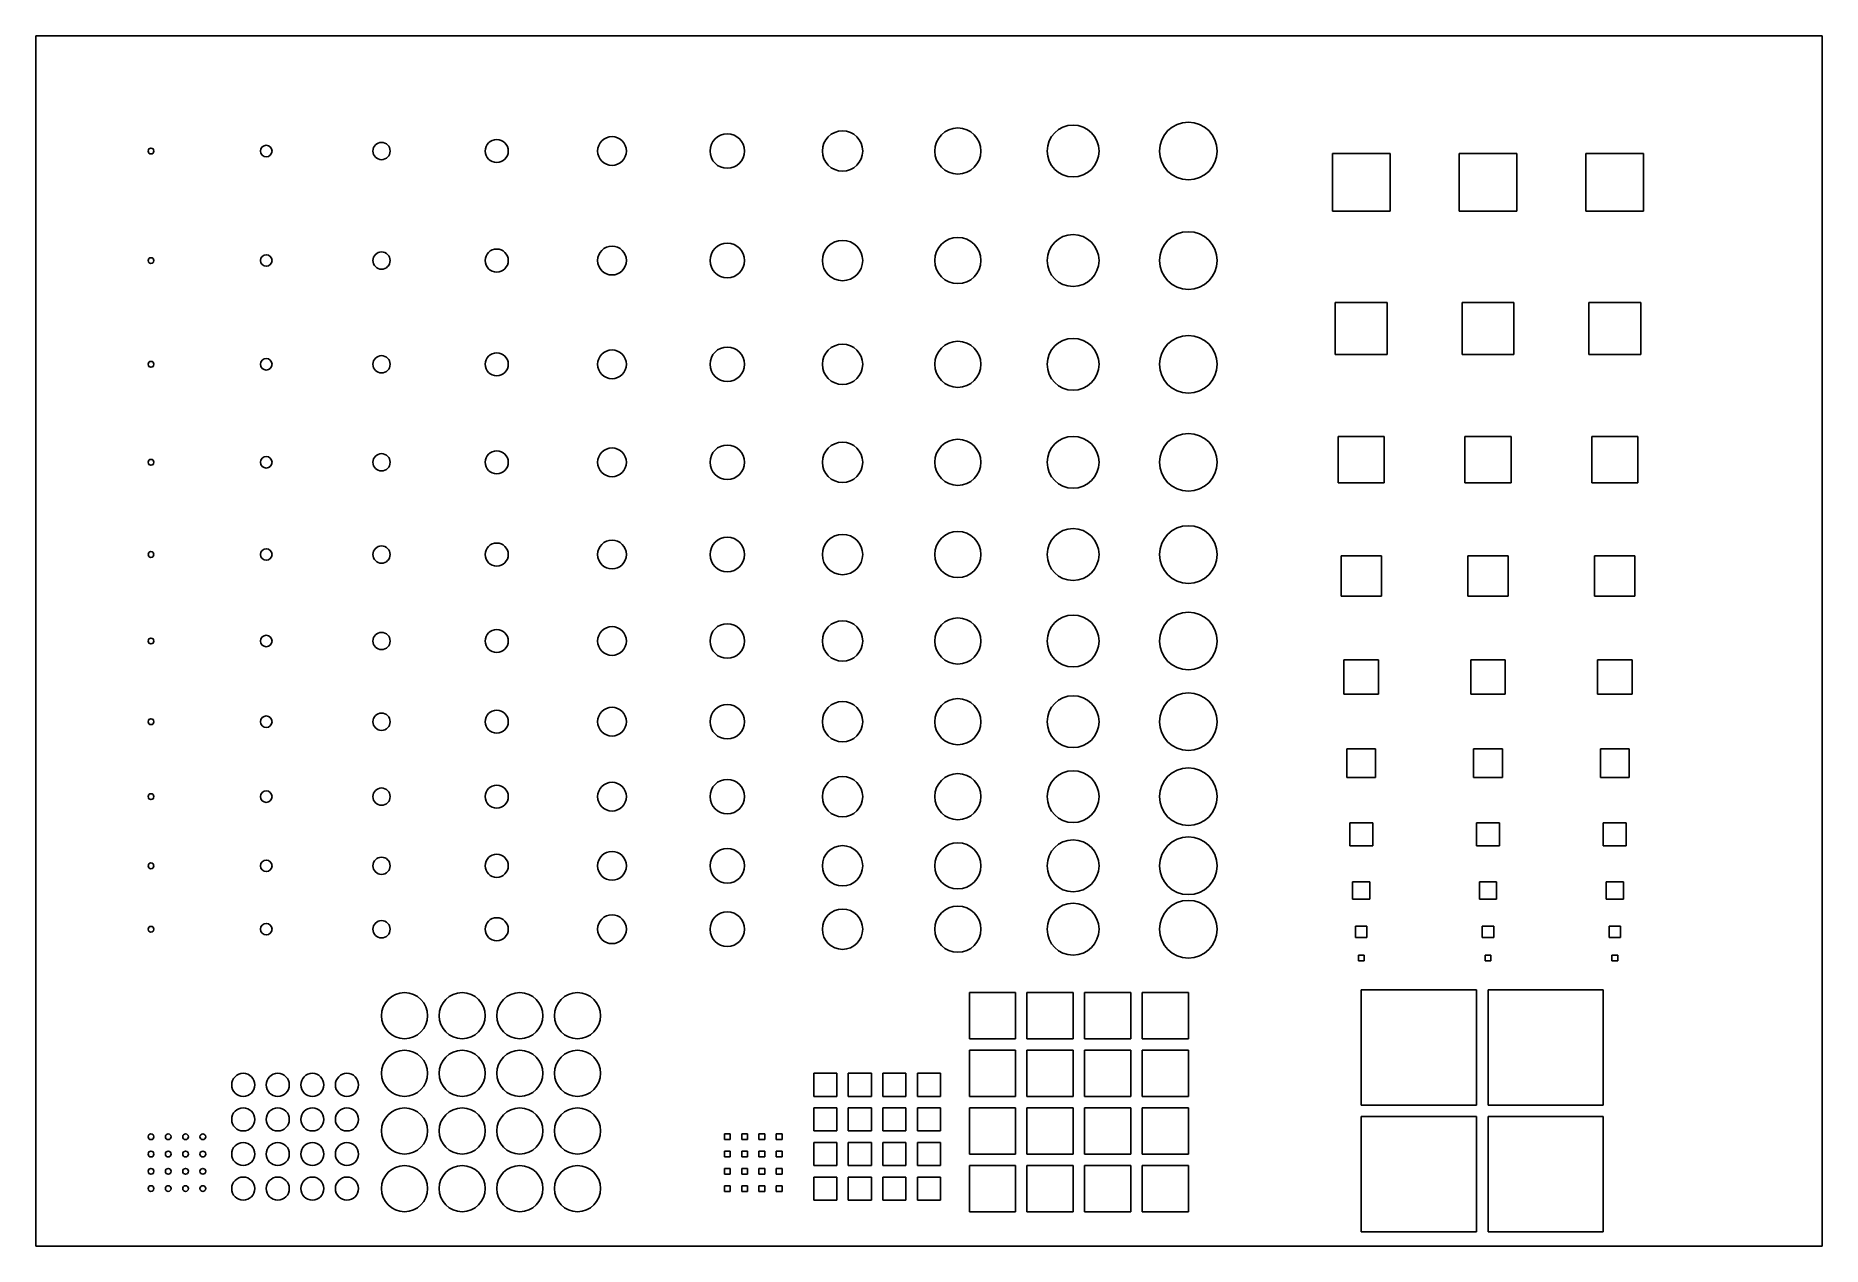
# Model space of a CAD drawing. Header units: millimetres. Extents: x 0 to 31, y -21 to 0.
import ezdxf

# ---------------------------------------------------------------- set-up
doc = ezdxf.new("R2010")
doc.units = ezdxf.units.MM
doc.layers.add('Cut010', color=7, linetype='CONTINUOUS')

msp = doc.modelspace()

# ---------------------------------------------------------------- linework, layer by layer
at = {"layer": 'Cut010'}
for p, q in [((0, 0), (0, -21)), ((31, 0), (0, 0)), ((0, 0), (0, -21)), ((31, 0), (0, 0)), ((31, -21), (31, 0)), ((31, -21), (31, 0)), ((2.05, -2), (2.05, -2, 0.2)), ((2.05, -2), (2.05, -2, 0.2)), ((4.1, -2), (4.1, -2, 0.2)), ((4.1, -2), (4.1, -2, 0.2)), ((6.15, -2), (6.15, -2, 0.2)), ((6.15, -2), (6.15, -2, 0.2)), ((8.2, -2), (8.2, -2, 0.2)), ((8.2, -2), (8.2, -2, 0.2)), ((10.25, -2), (10.25, -2, 0.2)), ((10.25, -2), (10.25, -2, 0.2)), ((12.3, -2), (12.3, -2, 0.2)), ((12.3, -2), (12.3, -2, 0.2)), ((14.35, -2), (14.35, -2, 0.2)), ((14.35, -2), (14.35, -2, 0.2)), ((16.4, -2), (16.4, -2, 0.2)), ((16.4, -2), (16.4, -2, 0.2)), ((18.45, -2), (18.45, -2, 0.2)), ((18.45, -2), (18.45, -2, 0.2)), ((20.5, -2), (20.5, -2, 0.2)), ((20.5, -2), (20.5, -2, 0.2)), ((22.5, -3.045, 0.2), (22.5, -2.045, 0.2)), ((22.5, -2.045, 0.2), (23.5, -2.045, 0.2)), ((22.5, -3.045), (22.5, -2.045)), ((22.5, -2.045), (23.5, -2.045)), ((22.5, -3.045, 0.2), (22.5, -2.045, 0.2)), ((22.5, -2.045), (22.5, -2.045, 0.2)), ((22.5, -3.045), (22.5, -2.045)), ((22.5, -2.045), (23.5, -2.045)), ((22.5, -2.045, 0.2), (23.5, -2.045, 0.2)), ((22.5, -2.045), (22.5, -2.045, 0.2)), ((23.5, -3.045, 0.2), (23.5, -2.045, 0.2)), ((23.5, -3.045), (23.5, -2.045)), ((23.5, -2.045), (23.5, -2.045, 0.2)), ((23.5, -3.045, 0.2), (23.5, -2.045, 0.2)), ((23.5, -2.045), (23.5, -2.045, 0.2)), ((23.5, -3.045), (23.5, -2.045)), ((24.7, -3.045, 0.2), (24.7, -2.045, 0.2)), ((24.7, -2.045, 0.2), (25.7, -2.045, 0.2)), ((24.7, -3.045), (24.7, -2.045)), ((24.7, -2.045), (25.7, -2.045)), ((24.7, -3.045, 0.2), (24.7, -2.045, 0.2)), ((24.7, -2.045), (24.7, -2.045, 0.2)), ((24.7, -3.045), (24.7, -2.045)), ((24.7, -2.045), (25.7, -2.045)), ((24.7, -2.045, 0.2), (25.7, -2.045, 0.2)), ((24.7, -2.045), (24.7, -2.045, 0.2)), ((25.7, -3.045, 0.2), (25.7, -2.045, 0.2)), ((25.7, -3.045), (25.7, -2.045)), ((25.7, -2.045), (25.7, -2.045, 0.2)), ((25.7, -3.045, 0.2), (25.7, -2.045, 0.2)), ((25.7, -2.045), (25.7, -2.045, 0.2)), ((25.7, -3.045), (25.7, -2.045)), ((26.9, -3.045, 0.2), (26.9, -2.045, 0.2)), ((26.9, -2.045, 0.2), (27.9, -2.045, 0.2)), ((26.9, -3.045), (26.9, -2.045)), ((26.9, -2.045), (27.9, -2.045)), ((26.9, -3.045, 0.2), (26.9, -2.045, 0.2)), ((26.9, -2.045), (26.9, -2.045, 0.2)), ((26.9, -3.045), (26.9, -2.045)), ((26.9, -2.045), (27.9, -2.045)), ((26.9, -2.045, 0.2), (27.9, -2.045, 0.2)), ((26.9, -2.045), (26.9, -2.045, 0.2)), ((27.9, -3.045, 0.2), (27.9, -2.045, 0.2)), ((27.9, -3.045), (27.9, -2.045)), ((27.9, -2.045), (27.9, -2.045, 0.2)), ((27.9, -3.045, 0.2), (27.9, -2.045, 0.2)), ((27.9, -2.045), (27.9, -2.045, 0.2)), ((27.9, -3.045), (27.9, -2.045)), ((22.5, -3.045, 0.2), (23.5, -3.045, 0.2)), ((22.5, -3.045), (23.5, -3.045)), ((22.5, -3.045), (22.5, -3.045, 0.2)), ((22.5, -3.045), (23.5, -3.045)), ((22.5, -3.045, 0.2), (23.5, -3.045, 0.2)), ((22.5, -3.045), (22.5, -3.045, 0.2)), ((23.5, -3.045), (23.5, -3.045, 0.2)), ((23.5, -3.045), (23.5, -3.045, 0.2)), ((24.7, -3.045, 0.2), (25.7, -3.045, 0.2)), ((24.7, -3.045), (25.7, -3.045)), ((24.7, -3.045), (24.7, -3.045, 0.2)), ((24.7, -3.045), (25.7, -3.045)), ((24.7, -3.045, 0.2), (25.7, -3.045, 0.2)), ((24.7, -3.045), (24.7, -3.045, 0.2)), ((25.7, -3.045), (25.7, -3.045, 0.2)), ((25.7, -3.045), (25.7, -3.045, 0.2)), ((26.9, -3.045, 0.2), (27.9, -3.045, 0.2)), ((26.9, -3.045), (27.9, -3.045)), ((26.9, -3.045), (26.9, -3.045, 0.2)), ((26.9, -3.045), (27.9, -3.045)), ((26.9, -3.045, 0.2), (27.9, -3.045, 0.2)), ((26.9, -3.045), (26.9, -3.045, 0.2)), ((27.9, -3.045), (27.9, -3.045, 0.2)), ((27.9, -3.045), (27.9, -3.045, 0.2)), ((2.05, -3.9), (2.05, -3.9, 0.2)), ((2.05, -3.9), (2.05, -3.9, 0.2)), ((4.1, -3.9), (4.1, -3.9, 0.2)), ((4.1, -3.9), (4.1, -3.9, 0.2)), ((6.15, -3.9), (6.15, -3.9, 0.2)), ((6.15, -3.9), (6.15, -3.9, 0.2)), ((8.2, -3.9), (8.2, -3.9, 0.2)), ((8.2, -3.9), (8.2, -3.9, 0.2)), ((10.25, -3.9), (10.25, -3.9, 0.2)), ((10.25, -3.9), (10.25, -3.9, 0.2)), ((12.3, -3.9), (12.3, -3.9, 0.2)), ((12.3, -3.9), (12.3, -3.9, 0.2)), ((14.35, -3.9), (14.35, -3.9, 0.2)), ((14.35, -3.9), (14.35, -3.9, 0.2)), ((16.4, -3.9), (16.4, -3.9, 0.2)), ((16.4, -3.9), (16.4, -3.9, 0.2)), ((18.45, -3.9), (18.45, -3.9, 0.2)), ((18.45, -3.9), (18.45, -3.9, 0.2)), ((20.5, -3.9), (20.5, -3.9, 0.2)), ((20.5, -3.9), (20.5, -3.9, 0.2)), ((22.55, -5.53, 0.2), (22.55, -4.63, 0.2)), ((22.55, -4.63, 0.2), (23.45, -4.63, 0.2)), ((22.55, -5.53), (22.55, -4.63)), ((22.55, -4.63), (23.45, -4.63)), ((22.55, -5.53, 0.2), (22.55, -4.63, 0.2)), ((22.55, -4.63), (22.55, -4.63, 0.2)), ((22.55, -5.53), (22.55, -4.63)), ((22.55, -4.63), (23.45, -4.63)), ((22.55, -4.63, 0.2), (23.45, -4.63, 0.2)), ((22.55, -4.63), (22.55, -4.63, 0.2)), ((23.45, -5.53, 0.2), (23.45, -4.63, 0.2)), ((23.45, -5.53), (23.45, -4.63)), ((23.45, -4.63), (23.45, -4.63, 0.2)), ((23.45, -5.53, 0.2), (23.45, -4.63, 0.2)), ((23.45, -4.63), (23.45, -4.63, 0.2)), ((23.45, -5.53), (23.45, -4.63)), ((24.75, -5.53, 0.2), (24.75, -4.63, 0.2)), ((24.75, -4.63, 0.2), (25.65, -4.63, 0.2)), ((24.75, -5.53), (24.75, -4.63)), ((24.75, -4.63), (25.65, -4.63)), ((24.75, -5.53, 0.2), (24.75, -4.63, 0.2)), ((24.75, -4.63), (24.75, -4.63, 0.2)), ((24.75, -5.53), (24.75, -4.63)), ((24.75, -4.63), (25.65, -4.63)), ((24.75, -4.63, 0.2), (25.65, -4.63, 0.2)), ((24.75, -4.63), (24.75, -4.63, 0.2)), ((25.65, -5.53, 0.2), (25.65, -4.63, 0.2)), ((25.65, -5.53), (25.65, -4.63)), ((25.65, -4.63), (25.65, -4.63, 0.2)), ((25.65, -5.53, 0.2), (25.65, -4.63, 0.2)), ((25.65, -4.63), (25.65, -4.63, 0.2)), ((25.65, -5.53), (25.65, -4.63)), ((26.95, -5.53, 0.2), (26.95, -4.63, 0.2)), ((26.95, -4.63, 0.2), (27.85, -4.63, 0.2)), ((26.95, -5.53), (26.95, -4.63)), ((26.95, -4.63), (27.85, -4.63)), ((26.95, -5.53, 0.2), (26.95, -4.63, 0.2)), ((26.95, -4.63), (26.95, -4.63, 0.2)), ((26.95, -5.53), (26.95, -4.63)), ((26.95, -4.63), (27.85, -4.63)), ((26.95, -4.63, 0.2), (27.85, -4.63, 0.2)), ((26.95, -4.63), (26.95, -4.63, 0.2)), ((27.85, -5.53, 0.2), (27.85, -4.63, 0.2)), ((27.85, -5.53), (27.85, -4.63)), ((27.85, -4.63), (27.85, -4.63, 0.2)), ((27.85, -5.53, 0.2), (27.85, -4.63, 0.2)), ((27.85, -4.63), (27.85, -4.63, 0.2)), ((27.85, -5.53), (27.85, -4.63)), ((22.55, -5.53, 0.2), (23.45, -5.53, 0.2)), ((22.55, -5.53), (23.45, -5.53)), ((22.55, -5.53), (22.55, -5.53, 0.2)), ((22.55, -5.53), (23.45, -5.53)), ((22.55, -5.53, 0.2), (23.45, -5.53, 0.2)), ((22.55, -5.53), (22.55, -5.53, 0.2)), ((23.45, -5.53), (23.45, -5.53, 0.2)), ((23.45, -5.53), (23.45, -5.53, 0.2)), ((24.75, -5.53, 0.2), (25.65, -5.53, 0.2)), ((24.75, -5.53), (25.65, -5.53)), ((24.75, -5.53), (24.75, -5.53, 0.2)), ((24.75, -5.53), (25.65, -5.53)), ((24.75, -5.53, 0.2), (25.65, -5.53, 0.2)), ((24.75, -5.53), (24.75, -5.53, 0.2)), ((25.65, -5.53), (25.65, -5.53, 0.2)), ((25.65, -5.53), (25.65, -5.53, 0.2)), ((26.95, -5.53, 0.2), (27.85, -5.53, 0.2)), ((26.95, -5.53), (27.85, -5.53)), ((26.95, -5.53), (26.95, -5.53, 0.2)), ((26.95, -5.53), (27.85, -5.53)), ((26.95, -5.53, 0.2), (27.85, -5.53, 0.2)), ((26.95, -5.53), (26.95, -5.53, 0.2)), ((27.85, -5.53), (27.85, -5.53, 0.2)), ((27.85, -5.53), (27.85, -5.53, 0.2)), ((2.05, -5.7), (2.05, -5.7, 0.2)), ((2.05, -5.7), (2.05, -5.7, 0.2)), ((4.1, -5.7), (4.1, -5.7, 0.2)), ((4.1, -5.7), (4.1, -5.7, 0.2)), ((6.15, -5.7), (6.15, -5.7, 0.2)), ((6.15, -5.7), (6.15, -5.7, 0.2)), ((8.2, -5.7), (8.2, -5.7, 0.2)), ((8.2, -5.7), (8.2, -5.7, 0.2)), ((10.25, -5.7), (10.25, -5.7, 0.2)), ((10.25, -5.7), (10.25, -5.7, 0.2)), ((12.3, -5.7), (12.3, -5.7, 0.2)), ((12.3, -5.7), (12.3, -5.7, 0.2)), ((14.35, -5.7), (14.35, -5.7, 0.2)), ((14.35, -5.7), (14.35, -5.7, 0.2)), ((16.4, -5.7), (16.4, -5.7, 0.2)), ((16.4, -5.7), (16.4, -5.7, 0.2)), ((18.45, -5.7), (18.45, -5.7, 0.2)), ((18.45, -5.7), (18.45, -5.7, 0.2)), ((20.5, -5.7), (20.5, -5.7, 0.2)), ((20.5, -5.7), (20.5, -5.7, 0.2)), ((22.6, -7.755, 0.2), (22.6, -6.955, 0.2)), ((22.6, -6.955, 0.2), (23.4, -6.955, 0.2)), ((22.6, -7.755), (22.6, -6.955)), ((22.6, -6.955), (23.4, -6.955)), ((22.6, -7.755, 0.2), (22.6, -6.955, 0.2)), ((22.6, -6.955), (22.6, -6.955, 0.2)), ((22.6, -7.755), (22.6, -6.955)), ((22.6, -6.955), (23.4, -6.955)), ((22.6, -6.955, 0.2), (23.4, -6.955, 0.2)), ((22.6, -6.955), (22.6, -6.955, 0.2)), ((23.4, -7.755, 0.2), (23.4, -6.955, 0.2)), ((23.4, -7.755), (23.4, -6.955)), ((23.4, -6.955), (23.4, -6.955, 0.2)), ((23.4, -7.755, 0.2), (23.4, -6.955, 0.2)), ((23.4, -6.955), (23.4, -6.955, 0.2)), ((23.4, -7.755), (23.4, -6.955)), ((24.8, -7.755, 0.2), (24.8, -6.955, 0.2)), ((24.8, -6.955, 0.2), (25.6, -6.955, 0.2)), ((24.8, -7.755), (24.8, -6.955)), ((24.8, -6.955), (25.6, -6.955)), ((24.8, -7.755, 0.2), (24.8, -6.955, 0.2)), ((24.8, -6.955), (24.8, -6.955, 0.2)), ((24.8, -7.755), (24.8, -6.955)), ((24.8, -6.955), (25.6, -6.955)), ((24.8, -6.955, 0.2), (25.6, -6.955, 0.2)), ((24.8, -6.955), (24.8, -6.955, 0.2)), ((25.6, -7.755, 0.2), (25.6, -6.955, 0.2)), ((25.6, -7.755), (25.6, -6.955)), ((25.6, -6.955), (25.6, -6.955, 0.2)), ((25.6, -7.755, 0.2), (25.6, -6.955, 0.2)), ((25.6, -6.955), (25.6, -6.955, 0.2)), ((25.6, -7.755), (25.6, -6.955)), ((27, -7.755, 0.2), (27, -6.955, 0.2)), ((27, -6.955, 0.2), (27.8, -6.955, 0.2)), ((27, -7.755), (27, -6.955)), ((27, -6.955), (27.8, -6.955)), ((27, -7.755, 0.2), (27, -6.955, 0.2)), ((27, -6.955), (27, -6.955, 0.2)), ((27, -7.755), (27, -6.955)), ((27, -6.955), (27.8, -6.955)), ((27, -6.955, 0.2), (27.8, -6.955, 0.2)), ((27, -6.955), (27, -6.955, 0.2)), ((27.8, -7.755, 0.2), (27.8, -6.955, 0.2)), ((27.8, -7.755), (27.8, -6.955)), ((27.8, -6.955), (27.8, -6.955, 0.2)), ((27.8, -7.755, 0.2), (27.8, -6.955, 0.2)), ((27.8, -6.955), (27.8, -6.955, 0.2)), ((27.8, -7.755), (27.8, -6.955)), ((2.05, -7.4), (2.05, -7.4, 0.2)), ((2.05, -7.4), (2.05, -7.4, 0.2)), ((4.1, -7.4), (4.1, -7.4, 0.2)), ((4.1, -7.4), (4.1, -7.4, 0.2)), ((6.15, -7.4), (6.15, -7.4, 0.2)), ((6.15, -7.4), (6.15, -7.4, 0.2)), ((8.2, -7.4), (8.2, -7.4, 0.2)), ((8.2, -7.4), (8.2, -7.4, 0.2)), ((10.25, -7.4), (10.25, -7.4, 0.2)), ((10.25, -7.4), (10.25, -7.4, 0.2)), ((12.3, -7.4), (12.3, -7.4, 0.2)), ((12.3, -7.4), (12.3, -7.4, 0.2)), ((14.35, -7.4), (14.35, -7.4, 0.2)), ((14.35, -7.4), (14.35, -7.4, 0.2)), ((16.4, -7.4), (16.4, -7.4, 0.2)), ((16.4, -7.4), (16.4, -7.4, 0.2)), ((18.45, -7.4), (18.45, -7.4, 0.2)), ((18.45, -7.4), (18.45, -7.4, 0.2)), ((20.5, -7.4), (20.5, -7.4, 0.2)), ((20.5, -7.4), (20.5, -7.4, 0.2)), ((22.6, -7.755, 0.2), (23.4, -7.755, 0.2)), ((22.6, -7.755), (23.4, -7.755)), ((22.6, -7.755), (22.6, -7.755, 0.2)), ((22.6, -7.755), (23.4, -7.755)), ((22.6, -7.755, 0.2), (23.4, -7.755, 0.2)), ((22.6, -7.755), (22.6, -7.755, 0.2)), ((23.4, -7.755), (23.4, -7.755, 0.2)), ((23.4, -7.755), (23.4, -7.755, 0.2)), ((24.8, -7.755, 0.2), (25.6, -7.755, 0.2)), ((24.8, -7.755), (25.6, -7.755)), ((24.8, -7.755), (24.8, -7.755, 0.2)), ((24.8, -7.755), (25.6, -7.755)), ((24.8, -7.755, 0.2), (25.6, -7.755, 0.2)), ((24.8, -7.755), (24.8, -7.755, 0.2)), ((25.6, -7.755), (25.6, -7.755, 0.2)), ((25.6, -7.755), (25.6, -7.755, 0.2)), ((27, -7.755, 0.2), (27.8, -7.755, 0.2)), ((27, -7.755), (27.8, -7.755)), ((27, -7.755), (27, -7.755, 0.2)), ((27, -7.755), (27.8, -7.755)), ((27, -7.755, 0.2), (27.8, -7.755, 0.2)), ((27, -7.755), (27, -7.755, 0.2)), ((27.8, -7.755), (27.8, -7.755, 0.2)), ((27.8, -7.755), (27.8, -7.755, 0.2)), ((2.05, -9), (2.05, -9, 0.2)), ((2.05, -9), (2.05, -9, 0.2)), ((4.1, -9), (4.1, -9, 0.2)), ((4.1, -9), (4.1, -9, 0.2)), ((6.15, -9), (6.15, -9, 0.2)), ((6.15, -9), (6.15, -9, 0.2)), ((8.2, -9), (8.2, -9, 0.2)), ((8.2, -9), (8.2, -9, 0.2)), ((10.25, -9), (10.25, -9, 0.2)), ((10.25, -9), (10.25, -9, 0.2)), ((12.3, -9), (12.3, -9, 0.2)), ((12.3, -9), (12.3, -9, 0.2)), ((14.35, -9), (14.35, -9, 0.2)), ((14.35, -9), (14.35, -9, 0.2)), ((16.4, -9), (16.4, -9, 0.2)), ((16.4, -9), (16.4, -9, 0.2)), ((18.45, -9), (18.45, -9, 0.2)), ((18.45, -9), (18.45, -9, 0.2)), ((20.5, -9), (20.5, -9, 0.2)), ((20.5, -9), (20.5, -9, 0.2)), ((22.65, -9.72, 0.2), (22.65, -9.02, 0.2)), ((22.65, -9.02, 0.2), (23.35, -9.02, 0.2)), ((22.65, -9.72), (22.65, -9.02)), ((22.65, -9.02), (23.35, -9.02)), ((22.65, -9.72, 0.2), (22.65, -9.02, 0.2)), ((22.65, -9.02), (22.65, -9.02, 0.2)), ((22.65, -9.72), (22.65, -9.02)), ((22.65, -9.02), (23.35, -9.02)), ((22.65, -9.02, 0.2), (23.35, -9.02, 0.2)), ((22.65, -9.02), (22.65, -9.02, 0.2)), ((23.35, -9.72, 0.2), (23.35, -9.02, 0.2)), ((23.35, -9.72), (23.35, -9.02)), ((23.35, -9.02), (23.35, -9.02, 0.2)), ((23.35, -9.72, 0.2), (23.35, -9.02, 0.2)), ((23.35, -9.02), (23.35, -9.02, 0.2)), ((23.35, -9.72), (23.35, -9.02)), ((24.85, -9.72, 0.2), (24.85, -9.02, 0.2)), ((24.85, -9.02, 0.2), (25.55, -9.02, 0.2)), ((24.85, -9.72), (24.85, -9.02)), ((24.85, -9.02), (25.55, -9.02)), ((24.85, -9.72, 0.2), (24.85, -9.02, 0.2)), ((24.85, -9.02), (24.85, -9.02, 0.2)), ((24.85, -9.72), (24.85, -9.02)), ((24.85, -9.02), (25.55, -9.02)), ((24.85, -9.02, 0.2), (25.55, -9.02, 0.2)), ((24.85, -9.02), (24.85, -9.02, 0.2)), ((25.55, -9.72, 0.2), (25.55, -9.02, 0.2)), ((25.55, -9.72), (25.55, -9.02)), ((25.55, -9.02), (25.55, -9.02, 0.2)), ((25.55, -9.72, 0.2), (25.55, -9.02, 0.2)), ((25.55, -9.02), (25.55, -9.02, 0.2)), ((25.55, -9.72), (25.55, -9.02)), ((27.05, -9.72, 0.2), (27.05, -9.02, 0.2)), ((27.05, -9.02, 0.2), (27.75, -9.02, 0.2)), ((27.05, -9.72), (27.05, -9.02)), ((27.05, -9.02), (27.75, -9.02)), ((27.05, -9.72, 0.2), (27.05, -9.02, 0.2)), ((27.05, -9.02), (27.05, -9.02, 0.2)), ((27.05, -9.72), (27.05, -9.02)), ((27.05, -9.02), (27.75, -9.02)), ((27.05, -9.02, 0.2), (27.75, -9.02, 0.2)), ((27.05, -9.02), (27.05, -9.02, 0.2)), ((27.75, -9.72, 0.2), (27.75, -9.02, 0.2)), ((27.75, -9.72), (27.75, -9.02)), ((27.75, -9.02), (27.75, -9.02, 0.2)), ((27.75, -9.72, 0.2), (27.75, -9.02, 0.2)), ((27.75, -9.02), (27.75, -9.02, 0.2)), ((27.75, -9.72), (27.75, -9.02)), ((22.65, -9.72, 0.2), (23.35, -9.72, 0.2)), ((22.65, -9.72), (23.35, -9.72)), ((22.65, -9.72), (22.65, -9.72, 0.2)), ((22.65, -9.72), (23.35, -9.72)), ((22.65, -9.72, 0.2), (23.35, -9.72, 0.2)), ((22.65, -9.72), (22.65, -9.72, 0.2)), ((23.35, -9.72), (23.35, -9.72, 0.2)), ((23.35, -9.72), (23.35, -9.72, 0.2)), ((24.85, -9.72, 0.2), (25.55, -9.72, 0.2)), ((24.85, -9.72), (25.55, -9.72)), ((24.85, -9.72), (24.85, -9.72, 0.2)), ((24.85, -9.72), (25.55, -9.72)), ((24.85, -9.72, 0.2), (25.55, -9.72, 0.2)), ((24.85, -9.72), (24.85, -9.72, 0.2)), ((25.55, -9.72), (25.55, -9.72, 0.2)), ((25.55, -9.72), (25.55, -9.72, 0.2)), ((27.05, -9.72, 0.2), (27.75, -9.72, 0.2)), ((27.05, -9.72), (27.75, -9.72)), ((27.05, -9.72), (27.05, -9.72, 0.2)), ((27.05, -9.72), (27.75, -9.72)), ((27.05, -9.72, 0.2), (27.75, -9.72, 0.2)), ((27.05, -9.72), (27.05, -9.72, 0.2)), ((27.75, -9.72), (27.75, -9.72, 0.2)), ((27.75, -9.72), (27.75, -9.72, 0.2)), ((2.05, -10.5), (2.05, -10.5, 0.2)), ((2.05, -10.5), (2.05, -10.5, 0.2)), ((4.1, -10.5), (4.1, -10.5, 0.2)), ((4.1, -10.5), (4.1, -10.5, 0.2)), ((6.15, -10.5), (6.15, -10.5, 0.2)), ((6.15, -10.5), (6.15, -10.5, 0.2)), ((8.2, -10.5), (8.2, -10.5, 0.2)), ((8.2, -10.5), (8.2, -10.5, 0.2)), ((10.25, -10.5), (10.25, -10.5, 0.2)), ((10.25, -10.5), (10.25, -10.5, 0.2)), ((12.3, -10.5), (12.3, -10.5, 0.2)), ((12.3, -10.5), (12.3, -10.5, 0.2)), ((14.35, -10.5), (14.35, -10.5, 0.2)), ((14.35, -10.5), (14.35, -10.5, 0.2)), ((16.4, -10.5), (16.4, -10.5, 0.2)), ((16.4, -10.5), (16.4, -10.5, 0.2)), ((18.45, -10.5), (18.45, -10.5, 0.2)), ((18.45, -10.5), (18.45, -10.5, 0.2)), ((20.5, -10.5), (20.5, -10.5, 0.2)), ((20.5, -10.5), (20.5, -10.5, 0.2)), ((22.7, -11.425, 0.2), (22.7, -10.825, 0.2)), ((22.7, -10.825, 0.2), (23.3, -10.825, 0.2)), ((22.7, -11.425), (22.7, -10.825)), ((22.7, -10.825), (23.3, -10.825)), ((22.7, -11.425, 0.2), (22.7, -10.825, 0.2)), ((22.7, -10.825), (22.7, -10.825, 0.2)), ((22.7, -11.425), (22.7, -10.825)), ((22.7, -10.825), (23.3, -10.825)), ((22.7, -10.825, 0.2), (23.3, -10.825, 0.2)), ((22.7, -10.825), (22.7, -10.825, 0.2)), ((23.3, -11.425, 0.2), (23.3, -10.825, 0.2)), ((23.3, -11.425), (23.3, -10.825)), ((23.3, -10.825), (23.3, -10.825, 0.2)), ((23.3, -11.425, 0.2), (23.3, -10.825, 0.2)), ((23.3, -10.825), (23.3, -10.825, 0.2)), ((23.3, -11.425), (23.3, -10.825)), ((24.9, -11.425, 0.2), (24.9, -10.825, 0.2)), ((24.9, -10.825, 0.2), (25.5, -10.825, 0.2)), ((24.9, -11.425), (24.9, -10.825)), ((24.9, -10.825), (25.5, -10.825)), ((24.9, -11.425, 0.2), (24.9, -10.825, 0.2)), ((24.9, -10.825), (24.9, -10.825, 0.2)), ((24.9, -11.425), (24.9, -10.825)), ((24.9, -10.825), (25.5, -10.825)), ((24.9, -10.825, 0.2), (25.5, -10.825, 0.2)), ((24.9, -10.825), (24.9, -10.825, 0.2)), ((25.5, -11.425, 0.2), (25.5, -10.825, 0.2)), ((25.5, -11.425), (25.5, -10.825)), ((25.5, -10.825), (25.5, -10.825, 0.2)), ((25.5, -11.425, 0.2), (25.5, -10.825, 0.2)), ((25.5, -10.825), (25.5, -10.825, 0.2)), ((25.5, -11.425), (25.5, -10.825)), ((27.1, -11.425, 0.2), (27.1, -10.825, 0.2)), ((27.1, -10.825, 0.2), (27.7, -10.825, 0.2)), ((27.1, -11.425), (27.1, -10.825)), ((27.1, -10.825), (27.7, -10.825)), ((27.1, -11.425, 0.2), (27.1, -10.825, 0.2)), ((27.1, -10.825), (27.1, -10.825, 0.2)), ((27.1, -11.425), (27.1, -10.825)), ((27.1, -10.825), (27.7, -10.825)), ((27.1, -10.825, 0.2), (27.7, -10.825, 0.2)), ((27.1, -10.825), (27.1, -10.825, 0.2)), ((27.7, -11.425, 0.2), (27.7, -10.825, 0.2)), ((27.7, -11.425), (27.7, -10.825)), ((27.7, -10.825), (27.7, -10.825, 0.2)), ((27.7, -11.425, 0.2), (27.7, -10.825, 0.2)), ((27.7, -10.825), (27.7, -10.825, 0.2)), ((27.7, -11.425), (27.7, -10.825)), ((22.7, -11.425, 0.2), (23.3, -11.425, 0.2)), ((22.7, -11.425), (23.3, -11.425)), ((22.7, -11.425), (22.7, -11.425, 0.2)), ((22.7, -11.425), (23.3, -11.425)), ((22.7, -11.425, 0.2), (23.3, -11.425, 0.2)), ((22.7, -11.425), (22.7, -11.425, 0.2)), ((23.3, -11.425), (23.3, -11.425, 0.2)), ((23.3, -11.425), (23.3, -11.425, 0.2)), ((24.9, -11.425, 0.2), (25.5, -11.425, 0.2)), ((24.9, -11.425), (25.5, -11.425)), ((24.9, -11.425), (24.9, -11.425, 0.2)), ((24.9, -11.425), (25.5, -11.425)), ((24.9, -11.425, 0.2), (25.5, -11.425, 0.2)), ((24.9, -11.425), (24.9, -11.425, 0.2)), ((25.5, -11.425), (25.5, -11.425, 0.2)), ((25.5, -11.425), (25.5, -11.425, 0.2)), ((27.1, -11.425, 0.2), (27.7, -11.425, 0.2)), ((27.1, -11.425), (27.7, -11.425)), ((27.1, -11.425), (27.1, -11.425, 0.2)), ((27.1, -11.425), (27.7, -11.425)), ((27.1, -11.425, 0.2), (27.7, -11.425, 0.2)), ((27.1, -11.425), (27.1, -11.425, 0.2)), ((27.7, -11.425), (27.7, -11.425, 0.2)), ((27.7, -11.425), (27.7, -11.425, 0.2)), ((2.05, -11.9), (2.05, -11.9, 0.2)), ((2.05, -11.9), (2.05, -11.9, 0.2)), ((4.1, -11.9), (4.1, -11.9, 0.2)), ((4.1, -11.9), (4.1, -11.9, 0.2)), ((6.15, -11.9), (6.15, -11.9, 0.2)), ((6.15, -11.9), (6.15, -11.9, 0.2)), ((8.2, -11.9), (8.2, -11.9, 0.2)), ((8.2, -11.9), (8.2, -11.9, 0.2)), ((10.25, -11.9), (10.25, -11.9, 0.2)), ((10.25, -11.9), (10.25, -11.9, 0.2)), ((12.3, -11.9), (12.3, -11.9, 0.2)), ((12.3, -11.9), (12.3, -11.9, 0.2)), ((14.35, -11.9), (14.35, -11.9, 0.2)), ((14.35, -11.9), (14.35, -11.9, 0.2)), ((16.4, -11.9), (16.4, -11.9, 0.2)), ((16.4, -11.9), (16.4, -11.9, 0.2)), ((18.45, -11.9), (18.45, -11.9, 0.2)), ((18.45, -11.9), (18.45, -11.9, 0.2)), ((20.5, -11.9), (20.5, -11.9, 0.2)), ((20.5, -11.9), (20.5, -11.9, 0.2)), ((22.75, -12.87, 0.2), (22.75, -12.37, 0.2)), ((22.75, -12.37, 0.2), (23.25, -12.37, 0.2)), ((22.75, -12.87), (22.75, -12.37)), ((22.75, -12.37), (23.25, -12.37)), ((22.75, -12.87, 0.2), (22.75, -12.37, 0.2)), ((22.75, -12.37), (22.75, -12.37, 0.2)), ((22.75, -12.87), (22.75, -12.37)), ((22.75, -12.37), (23.25, -12.37)), ((22.75, -12.37, 0.2), (23.25, -12.37, 0.2)), ((22.75, -12.37), (22.75, -12.37, 0.2)), ((23.25, -12.87, 0.2), (23.25, -12.37, 0.2)), ((23.25, -12.87), (23.25, -12.37)), ((23.25, -12.37), (23.25, -12.37, 0.2)), ((23.25, -12.87, 0.2), (23.25, -12.37, 0.2)), ((23.25, -12.37), (23.25, -12.37, 0.2)), ((23.25, -12.87), (23.25, -12.37)), ((24.95, -12.87, 0.2), (24.95, -12.37, 0.2)), ((24.95, -12.37, 0.2), (25.45, -12.37, 0.2)), ((24.95, -12.87), (24.95, -12.37)), ((24.95, -12.37), (25.45, -12.37)), ((24.95, -12.87, 0.2), (24.95, -12.37, 0.2)), ((24.95, -12.37), (24.95, -12.37, 0.2)), ((24.95, -12.87), (24.95, -12.37)), ((24.95, -12.37), (25.45, -12.37)), ((24.95, -12.37, 0.2), (25.45, -12.37, 0.2)), ((24.95, -12.37), (24.95, -12.37, 0.2)), ((25.45, -12.87, 0.2), (25.45, -12.37, 0.2)), ((25.45, -12.87), (25.45, -12.37)), ((25.45, -12.37), (25.45, -12.37, 0.2)), ((25.45, -12.87, 0.2), (25.45, -12.37, 0.2)), ((25.45, -12.37), (25.45, -12.37, 0.2)), ((25.45, -12.87), (25.45, -12.37)), ((27.15, -12.87, 0.2), (27.15, -12.37, 0.2)), ((27.15, -12.37, 0.2), (27.65, -12.37, 0.2)), ((27.15, -12.87), (27.15, -12.37)), ((27.15, -12.37), (27.65, -12.37)), ((27.15, -12.87, 0.2), (27.15, -12.37, 0.2)), ((27.15, -12.37), (27.15, -12.37, 0.2)), ((27.15, -12.87), (27.15, -12.37)), ((27.15, -12.37), (27.65, -12.37)), ((27.15, -12.37, 0.2), (27.65, -12.37, 0.2)), ((27.15, -12.37), (27.15, -12.37, 0.2)), ((27.65, -12.87, 0.2), (27.65, -12.37, 0.2)), ((27.65, -12.87), (27.65, -12.37)), ((27.65, -12.37), (27.65, -12.37, 0.2)), ((27.65, -12.87, 0.2), (27.65, -12.37, 0.2)), ((27.65, -12.37), (27.65, -12.37, 0.2)), ((27.65, -12.87), (27.65, -12.37)), ((22.75, -12.87, 0.2), (23.25, -12.87, 0.2)), ((22.75, -12.87), (23.25, -12.87)), ((22.75, -12.87), (22.75, -12.87, 0.2)), ((22.75, -12.87), (23.25, -12.87)), ((22.75, -12.87, 0.2), (23.25, -12.87, 0.2)), ((22.75, -12.87), (22.75, -12.87, 0.2)), ((23.25, -12.87), (23.25, -12.87, 0.2)), ((23.25, -12.87), (23.25, -12.87, 0.2)), ((24.95, -12.87, 0.2), (25.45, -12.87, 0.2)), ((24.95, -12.87), (25.45, -12.87)), ((24.95, -12.87), (24.95, -12.87, 0.2)), ((24.95, -12.87), (25.45, -12.87)), ((24.95, -12.87, 0.2), (25.45, -12.87, 0.2)), ((24.95, -12.87), (24.95, -12.87, 0.2)), ((25.45, -12.87), (25.45, -12.87, 0.2)), ((25.45, -12.87), (25.45, -12.87, 0.2)), ((27.15, -12.87, 0.2), (27.65, -12.87, 0.2)), ((27.15, -12.87), (27.65, -12.87)), ((27.15, -12.87), (27.15, -12.87, 0.2)), ((27.15, -12.87), (27.65, -12.87)), ((27.15, -12.87, 0.2), (27.65, -12.87, 0.2)), ((27.15, -12.87), (27.15, -12.87, 0.2)), ((27.65, -12.87), (27.65, -12.87, 0.2)), ((27.65, -12.87), (27.65, -12.87, 0.2)), ((2.05, -13.2), (2.05, -13.2, 0.2)), ((2.05, -13.2), (2.05, -13.2, 0.2)), ((4.1, -13.2), (4.1, -13.2, 0.2)), ((4.1, -13.2), (4.1, -13.2, 0.2)), ((6.15, -13.2), (6.15, -13.2, 0.2)), ((6.15, -13.2), (6.15, -13.2, 0.2)), ((8.2, -13.2), (8.2, -13.2, 0.2)), ((8.2, -13.2), (8.2, -13.2, 0.2)), ((10.25, -13.2), (10.25, -13.2, 0.2)), ((10.25, -13.2), (10.25, -13.2, 0.2)), ((12.3, -13.2), (12.3, -13.2, 0.2)), ((12.3, -13.2), (12.3, -13.2, 0.2)), ((14.35, -13.2), (14.35, -13.2, 0.2)), ((14.35, -13.2), (14.35, -13.2, 0.2)), ((16.4, -13.2), (16.4, -13.2, 0.2)), ((16.4, -13.2), (16.4, -13.2, 0.2)), ((18.45, -13.2), (18.45, -13.2, 0.2)), ((18.45, -13.2), (18.45, -13.2, 0.2)), ((20.5, -13.2), (20.5, -13.2, 0.2)), ((20.5, -13.2), (20.5, -13.2, 0.2)), ((22.8, -14.055, 0.2), (22.8, -13.655, 0.2)), ((22.8, -13.655, 0.2), (23.2, -13.655, 0.2)), ((22.8, -14.055), (22.8, -13.655)), ((22.8, -13.655), (23.2, -13.655)), ((22.8, -14.055, 0.2), (22.8, -13.655, 0.2)), ((22.8, -13.655), (22.8, -13.655, 0.2)), ((22.8, -14.055), (22.8, -13.655)), ((22.8, -13.655), (23.2, -13.655)), ((22.8, -13.655, 0.2), (23.2, -13.655, 0.2)), ((22.8, -13.655), (22.8, -13.655, 0.2)), ((23.2, -14.055, 0.2), (23.2, -13.655, 0.2)), ((23.2, -14.055), (23.2, -13.655)), ((23.2, -13.655), (23.2, -13.655, 0.2)), ((23.2, -14.055, 0.2), (23.2, -13.655, 0.2)), ((23.2, -13.655), (23.2, -13.655, 0.2)), ((23.2, -14.055), (23.2, -13.655)), ((25, -14.055, 0.2), (25, -13.655, 0.2)), ((25, -13.655, 0.2), (25.4, -13.655, 0.2)), ((25, -14.055), (25, -13.655)), ((25, -13.655), (25.4, -13.655)), ((25, -14.055, 0.2), (25, -13.655, 0.2)), ((25, -13.655), (25, -13.655, 0.2)), ((25, -14.055), (25, -13.655)), ((25, -13.655), (25.4, -13.655)), ((25, -13.655, 0.2), (25.4, -13.655, 0.2)), ((25, -13.655), (25, -13.655, 0.2)), ((25.4, -14.055, 0.2), (25.4, -13.655, 0.2)), ((25.4, -14.055), (25.4, -13.655)), ((25.4, -13.655), (25.4, -13.655, 0.2)), ((25.4, -14.055, 0.2), (25.4, -13.655, 0.2)), ((25.4, -13.655), (25.4, -13.655, 0.2)), ((25.4, -14.055), (25.4, -13.655)), ((27.2, -14.055, 0.2), (27.2, -13.655, 0.2)), ((27.2, -13.655, 0.2), (27.6, -13.655, 0.2)), ((27.2, -14.055), (27.2, -13.655)), ((27.2, -13.655), (27.6, -13.655)), ((27.2, -14.055, 0.2), (27.2, -13.655, 0.2)), ((27.2, -13.655), (27.2, -13.655, 0.2)), ((27.2, -14.055), (27.2, -13.655)), ((27.2, -13.655), (27.6, -13.655)), ((27.2, -13.655, 0.2), (27.6, -13.655, 0.2)), ((27.2, -13.655), (27.2, -13.655, 0.2)), ((27.6, -14.055, 0.2), (27.6, -13.655, 0.2)), ((27.6, -14.055), (27.6, -13.655)), ((27.6, -13.655), (27.6, -13.655, 0.2)), ((27.6, -14.055, 0.2), (27.6, -13.655, 0.2)), ((27.6, -13.655), (27.6, -13.655, 0.2)), ((27.6, -14.055), (27.6, -13.655)), ((22.8, -14.055, 0.2), (23.2, -14.055, 0.2)), ((22.8, -14.055), (23.2, -14.055)), ((22.8, -14.055), (22.8, -14.055, 0.2)), ((22.8, -14.055), (23.2, -14.055)), ((22.8, -14.055, 0.2), (23.2, -14.055, 0.2)), ((22.8, -14.055), (22.8, -14.055, 0.2)), ((23.2, -14.055), (23.2, -14.055, 0.2)), ((23.2, -14.055), (23.2, -14.055, 0.2)), ((25, -14.055, 0.2), (25.4, -14.055, 0.2)), ((25, -14.055), (25.4, -14.055)), ((25, -14.055), (25, -14.055, 0.2)), ((25, -14.055), (25.4, -14.055)), ((25, -14.055, 0.2), (25.4, -14.055, 0.2)), ((25, -14.055), (25, -14.055, 0.2)), ((25.4, -14.055), (25.4, -14.055, 0.2)), ((25.4, -14.055), (25.4, -14.055, 0.2)), ((27.2, -14.055, 0.2), (27.6, -14.055, 0.2)), ((27.2, -14.055), (27.6, -14.055)), ((27.2, -14.055), (27.2, -14.055, 0.2)), ((27.2, -14.055), (27.6, -14.055)), ((27.2, -14.055, 0.2), (27.6, -14.055, 0.2)), ((27.2, -14.055), (27.2, -14.055, 0.2)), ((27.6, -14.055), (27.6, -14.055, 0.2)), ((27.6, -14.055), (27.6, -14.055, 0.2)), ((2.05, -14.4), (2.05, -14.4, 0.2)), ((2.05, -14.4), (2.05, -14.4, 0.2)), ((4.1, -14.4), (4.1, -14.4, 0.2)), ((4.1, -14.4), (4.1, -14.4, 0.2)), ((6.15, -14.4), (6.15, -14.4, 0.2)), ((6.15, -14.4), (6.15, -14.4, 0.2)), ((8.2, -14.4), (8.2, -14.4, 0.2)), ((8.2, -14.4), (8.2, -14.4, 0.2)), ((10.25, -14.4), (10.25, -14.4, 0.2)), ((10.25, -14.4), (10.25, -14.4, 0.2)), ((12.3, -14.4), (12.3, -14.4, 0.2)), ((12.3, -14.4), (12.3, -14.4, 0.2)), ((14.35, -14.4), (14.35, -14.4, 0.2)), ((14.35, -14.4), (14.35, -14.4, 0.2)), ((16.4, -14.4), (16.4, -14.4, 0.2)), ((16.4, -14.4), (16.4, -14.4, 0.2)), ((18.45, -14.4), (18.45, -14.4, 0.2)), ((18.45, -14.4), (18.45, -14.4, 0.2)), ((20.5, -14.4), (20.5, -14.4, 0.2)), ((20.5, -14.4), (20.5, -14.4, 0.2)), ((22.85, -14.98, 0.2), (22.85, -14.68, 0.2)), ((22.85, -14.68, 0.2), (23.15, -14.68, 0.2)), ((22.85, -14.98), (22.85, -14.68)), ((22.85, -14.68), (23.15, -14.68)), ((22.85, -14.98, 0.2), (22.85, -14.68, 0.2)), ((22.85, -14.68), (22.85, -14.68, 0.2)), ((22.85, -14.98), (22.85, -14.68)), ((22.85, -14.68), (23.15, -14.68)), ((22.85, -14.68, 0.2), (23.15, -14.68, 0.2)), ((22.85, -14.68), (22.85, -14.68, 0.2)), ((23.15, -14.98, 0.2), (23.15, -14.68, 0.2)), ((23.15, -14.98), (23.15, -14.68)), ((23.15, -14.68), (23.15, -14.68, 0.2)), ((23.15, -14.98, 0.2), (23.15, -14.68, 0.2)), ((23.15, -14.68), (23.15, -14.68, 0.2)), ((23.15, -14.98), (23.15, -14.68)), ((25.05, -14.98, 0.2), (25.05, -14.68, 0.2)), ((25.05, -14.68, 0.2), (25.35, -14.68, 0.2)), ((25.05, -14.98), (25.05, -14.68)), ((25.05, -14.68), (25.35, -14.68)), ((25.05, -14.98, 0.2), (25.05, -14.68, 0.2)), ((25.05, -14.68), (25.05, -14.68, 0.2)), ((25.05, -14.98), (25.05, -14.68)), ((25.05, -14.68), (25.35, -14.68)), ((25.05, -14.68, 0.2), (25.35, -14.68, 0.2)), ((25.05, -14.68), (25.05, -14.68, 0.2)), ((25.35, -14.98, 0.2), (25.35, -14.68, 0.2)), ((25.35, -14.98), (25.35, -14.68)), ((25.35, -14.68), (25.35, -14.68, 0.2)), ((25.35, -14.98, 0.2), (25.35, -14.68, 0.2)), ((25.35, -14.68), (25.35, -14.68, 0.2)), ((25.35, -14.98), (25.35, -14.68)), ((27.25, -14.98, 0.2), (27.25, -14.68, 0.2)), ((27.25, -14.68, 0.2), (27.55, -14.68, 0.2)), ((27.25, -14.98), (27.25, -14.68)), ((27.25, -14.68), (27.55, -14.68)), ((27.25, -14.98, 0.2), (27.25, -14.68, 0.2)), ((27.25, -14.68), (27.25, -14.68, 0.2)), ((27.25, -14.98), (27.25, -14.68)), ((27.25, -14.68), (27.55, -14.68)), ((27.25, -14.68, 0.2), (27.55, -14.68, 0.2)), ((27.25, -14.68), (27.25, -14.68, 0.2)), ((27.55, -14.98, 0.2), (27.55, -14.68, 0.2)), ((27.55, -14.98), (27.55, -14.68)), ((27.55, -14.68), (27.55, -14.68, 0.2)), ((27.55, -14.98, 0.2), (27.55, -14.68, 0.2)), ((27.55, -14.68), (27.55, -14.68, 0.2)), ((27.55, -14.98), (27.55, -14.68)), ((22.85, -14.98, 0.2), (23.15, -14.98, 0.2)), ((22.85, -14.98), (23.15, -14.98)), ((22.85, -14.98), (22.85, -14.98, 0.2)), ((22.85, -14.98), (23.15, -14.98)), ((22.85, -14.98, 0.2), (23.15, -14.98, 0.2)), ((22.85, -14.98), (22.85, -14.98, 0.2)), ((23.15, -14.98), (23.15, -14.98, 0.2)), ((23.15, -14.98), (23.15, -14.98, 0.2)), ((25.05, -14.98, 0.2), (25.35, -14.98, 0.2)), ((25.05, -14.98), (25.35, -14.98)), ((25.05, -14.98), (25.05, -14.98, 0.2)), ((25.05, -14.98), (25.35, -14.98)), ((25.05, -14.98, 0.2), (25.35, -14.98, 0.2)), ((25.05, -14.98), (25.05, -14.98, 0.2)), ((25.35, -14.98), (25.35, -14.98, 0.2)), ((25.35, -14.98), (25.35, -14.98, 0.2)), ((27.25, -14.98, 0.2), (27.55, -14.98, 0.2)), ((27.25, -14.98), (27.55, -14.98)), ((27.25, -14.98), (27.25, -14.98, 0.2)), ((27.25, -14.98), (27.55, -14.98)), ((27.25, -14.98, 0.2), (27.55, -14.98, 0.2)), ((27.25, -14.98), (27.25, -14.98, 0.2)), ((27.55, -14.98), (27.55, -14.98, 0.2)), ((27.55, -14.98), (27.55, -14.98, 0.2)), ((2.05, -15.5), (2.05, -15.5, 0.2)), ((2.05, -15.5), (2.05, -15.5, 0.2)), ((4.1, -15.5), (4.1, -15.5, 0.2)), ((4.1, -15.5), (4.1, -15.5, 0.2)), ((6.15, -15.5), (6.15, -15.5, 0.2)), ((6.15, -15.5), (6.15, -15.5, 0.2)), ((8.2, -15.5), (8.2, -15.5, 0.2)), ((8.2, -15.5), (8.2, -15.5, 0.2)), ((10.25, -15.5), (10.25, -15.5, 0.2)), ((10.25, -15.5), (10.25, -15.5, 0.2)), ((12.3, -15.5), (12.3, -15.5, 0.2)), ((12.3, -15.5), (12.3, -15.5, 0.2)), ((14.35, -15.5), (14.35, -15.5, 0.2)), ((14.35, -15.5), (14.35, -15.5, 0.2)), ((16.4, -15.5), (16.4, -15.5, 0.2)), ((16.4, -15.5), (16.4, -15.5, 0.2)), ((18.45, -15.5), (18.45, -15.5, 0.2)), ((18.45, -15.5), (18.45, -15.5, 0.2)), ((20.5, -15.5), (20.5, -15.5, 0.2)), ((20.5, -15.5), (20.5, -15.5, 0.2)), ((22.9, -15.645, 0.2), (22.9, -15.445, 0.2)), ((22.9, -15.445, 0.2), (23.1, -15.445, 0.2)), ((22.9, -15.645), (22.9, -15.445)), ((22.9, -15.445), (23.1, -15.445)), ((22.9, -15.645, 0.2), (22.9, -15.445, 0.2)), ((22.9, -15.445), (22.9, -15.445, 0.2)), ((22.9, -15.645), (22.9, -15.445)), ((22.9, -15.445), (23.1, -15.445)), ((22.9, -15.445, 0.2), (23.1, -15.445, 0.2)), ((22.9, -15.445), (22.9, -15.445, 0.2)), ((23.1, -15.645, 0.2), (23.1, -15.445, 0.2)), ((23.1, -15.645), (23.1, -15.445)), ((23.1, -15.445), (23.1, -15.445, 0.2)), ((23.1, -15.645, 0.2), (23.1, -15.445, 0.2)), ((23.1, -15.445), (23.1, -15.445, 0.2)), ((23.1, -15.645), (23.1, -15.445)), ((25.1, -15.645, 0.2), (25.1, -15.445, 0.2)), ((25.1, -15.445, 0.2), (25.3, -15.445, 0.2)), ((25.1, -15.645), (25.1, -15.445)), ((25.1, -15.445), (25.3, -15.445)), ((25.1, -15.645, 0.2), (25.1, -15.445, 0.2)), ((25.1, -15.445), (25.1, -15.445, 0.2)), ((25.1, -15.645), (25.1, -15.445)), ((25.1, -15.445), (25.3, -15.445)), ((25.1, -15.445, 0.2), (25.3, -15.445, 0.2)), ((25.1, -15.445), (25.1, -15.445, 0.2)), ((25.3, -15.645, 0.2), (25.3, -15.445, 0.2)), ((25.3, -15.645), (25.3, -15.445)), ((25.3, -15.445), (25.3, -15.445, 0.2)), ((25.3, -15.645, 0.2), (25.3, -15.445, 0.2)), ((25.3, -15.445), (25.3, -15.445, 0.2)), ((25.3, -15.645), (25.3, -15.445)), ((27.3, -15.645, 0.2), (27.3, -15.445, 0.2)), ((27.3, -15.445, 0.2), (27.5, -15.445, 0.2)), ((27.3, -15.645), (27.3, -15.445)), ((27.3, -15.445), (27.5, -15.445)), ((27.3, -15.645, 0.2), (27.3, -15.445, 0.2)), ((27.3, -15.445), (27.3, -15.445, 0.2)), ((27.3, -15.645), (27.3, -15.445)), ((27.3, -15.445), (27.5, -15.445)), ((27.3, -15.445, 0.2), (27.5, -15.445, 0.2)), ((27.3, -15.445), (27.3, -15.445, 0.2)), ((27.5, -15.645, 0.2), (27.5, -15.445, 0.2)), ((27.5, -15.645), (27.5, -15.445)), ((27.5, -15.445), (27.5, -15.445, 0.2)), ((27.5, -15.645, 0.2), (27.5, -15.445, 0.2)), ((27.5, -15.445), (27.5, -15.445, 0.2)), ((27.5, -15.645), (27.5, -15.445)), ((22.9, -15.645, 0.2), (23.1, -15.645, 0.2)), ((22.9, -15.645), (23.1, -15.645)), ((22.9, -15.645), (22.9, -15.645, 0.2)), ((22.9, -15.645), (23.1, -15.645)), ((22.9, -15.645, 0.2), (23.1, -15.645, 0.2)), ((22.9, -15.645), (22.9, -15.645, 0.2)), ((23.1, -15.645), (23.1, -15.645, 0.2)), ((23.1, -15.645), (23.1, -15.645, 0.2)), ((25.1, -15.645, 0.2), (25.3, -15.645, 0.2)), ((25.1, -15.645), (25.3, -15.645)), ((25.1, -15.645), (25.1, -15.645, 0.2)), ((25.1, -15.645), (25.3, -15.645)), ((25.1, -15.645, 0.2), (25.3, -15.645, 0.2)), ((25.1, -15.645), (25.1, -15.645, 0.2)), ((25.3, -15.645), (25.3, -15.645, 0.2)), ((25.3, -15.645), (25.3, -15.645, 0.2)), ((27.3, -15.645, 0.2), (27.5, -15.645, 0.2)), ((27.3, -15.645), (27.5, -15.645)), ((27.3, -15.645), (27.3, -15.645, 0.2)), ((27.3, -15.645), (27.5, -15.645)), ((27.3, -15.645, 0.2), (27.5, -15.645, 0.2)), ((27.3, -15.645), (27.3, -15.645, 0.2)), ((27.5, -15.645), (27.5, -15.645, 0.2)), ((27.5, -15.645), (27.5, -15.645, 0.2)), ((22.95, -16.05, 0.2), (22.95, -15.95, 0.2)), ((22.95, -15.95, 0.2), (23.05, -15.95, 0.2)), ((22.95, -16.05), (22.95, -15.95)), ((22.95, -15.95), (23.05, -15.95)), ((22.95, -16.05, 0.2), (22.95, -15.95, 0.2)), ((22.95, -15.95), (22.95, -15.95, 0.2)), ((22.95, -16.05), (22.95, -15.95)), ((22.95, -15.95), (23.05, -15.95)), ((22.95, -15.95, 0.2), (23.05, -15.95, 0.2)), ((22.95, -15.95), (22.95, -15.95, 0.2)), ((22.95, -16.05, 0.2), (23.05, -16.05, 0.2)), ((22.95, -16.05), (23.05, -16.05)), ((22.95, -16.05), (22.95, -16.05, 0.2)), ((22.95, -16.05), (23.05, -16.05)), ((22.95, -16.05, 0.2), (23.05, -16.05, 0.2)), ((22.95, -16.05), (22.95, -16.05, 0.2)), ((23.05, -16.05, 0.2), (23.05, -15.95, 0.2)), ((23.05, -16.05), (23.05, -15.95)), ((23.05, -15.95), (23.05, -15.95, 0.2)), ((23.05, -16.05, 0.2), (23.05, -15.95, 0.2)), ((23.05, -15.95), (23.05, -15.95, 0.2)), ((23.05, -16.05), (23.05, -15.95)), ((23.05, -16.05), (23.05, -16.05, 0.2)), ((23.05, -16.05), (23.05, -16.05, 0.2)), ((25.15, -16.05, 0.2), (25.15, -15.95, 0.2)), ((25.15, -15.95, 0.2), (25.25, -15.95, 0.2)), ((25.15, -16.05), (25.15, -15.95)), ((25.15, -15.95), (25.25, -15.95)), ((25.15, -16.05, 0.2), (25.15, -15.95, 0.2)), ((25.15, -15.95), (25.15, -15.95, 0.2)), ((25.15, -16.05), (25.15, -15.95)), ((25.15, -15.95), (25.25, -15.95)), ((25.15, -15.95, 0.2), (25.25, -15.95, 0.2)), ((25.15, -15.95), (25.15, -15.95, 0.2)), ((25.15, -16.05, 0.2), (25.25, -16.05, 0.2)), ((25.15, -16.05), (25.25, -16.05)), ((25.15, -16.05), (25.15, -16.05, 0.2)), ((25.15, -16.05), (25.25, -16.05)), ((25.15, -16.05, 0.2), (25.25, -16.05, 0.2)), ((25.15, -16.05), (25.15, -16.05, 0.2)), ((25.25, -16.05, 0.2), (25.25, -15.95, 0.2)), ((25.25, -16.05), (25.25, -15.95)), ((25.25, -15.95), (25.25, -15.95, 0.2)), ((25.25, -16.05, 0.2), (25.25, -15.95, 0.2)), ((25.25, -15.95), (25.25, -15.95, 0.2)), ((25.25, -16.05), (25.25, -15.95)), ((25.25, -16.05), (25.25, -16.05, 0.2)), ((25.25, -16.05), (25.25, -16.05, 0.2)), ((27.35, -16.05, 0.2), (27.35, -15.95, 0.2)), ((27.35, -15.95, 0.2), (27.45, -15.95, 0.2)), ((27.35, -16.05), (27.35, -15.95)), ((27.35, -15.95), (27.45, -15.95)), ((27.35, -16.05, 0.2), (27.35, -15.95, 0.2)), ((27.35, -15.95), (27.35, -15.95, 0.2)), ((27.35, -16.05), (27.35, -15.95)), ((27.35, -15.95), (27.45, -15.95)), ((27.35, -15.95, 0.2), (27.45, -15.95, 0.2)), ((27.35, -15.95), (27.35, -15.95, 0.2)), ((27.35, -16.05, 0.2), (27.45, -16.05, 0.2)), ((27.35, -16.05), (27.45, -16.05)), ((27.35, -16.05), (27.35, -16.05, 0.2)), ((27.35, -16.05), (27.45, -16.05)), ((27.35, -16.05, 0.2), (27.45, -16.05, 0.2)), ((27.35, -16.05), (27.35, -16.05, 0.2)), ((27.45, -16.05, 0.2), (27.45, -15.95, 0.2)), ((27.45, -16.05), (27.45, -15.95)), ((27.45, -15.95), (27.45, -15.95, 0.2)), ((27.45, -16.05, 0.2), (27.45, -15.95, 0.2)), ((27.45, -15.95), (27.45, -15.95, 0.2)), ((27.45, -16.05), (27.45, -15.95)), ((27.45, -16.05), (27.45, -16.05, 0.2)), ((27.45, -16.05), (27.45, -16.05, 0.2)), ((16.2, -17.4, 0.2), (16.2, -16.6, 0.2)), ((16.2, -16.6, 0.2), (17, -16.6, 0.2)), ((16.2, -17.4), (16.2, -16.6)), ((16.2, -16.6), (17, -16.6)), ((16.2, -17.4, 0.2), (16.2, -16.6, 0.2)), ((16.2, -16.6), (16.2, -16.6, 0.2)), ((16.2, -17.4), (16.2, -16.6)), ((16.2, -16.6), (17, -16.6)), ((16.2, -16.6, 0.2), (17, -16.6, 0.2)), ((16.2, -16.6), (16.2, -16.6, 0.2)), ((17, -17.4, 0.2), (17, -16.6, 0.2)), ((17, -17.4), (17, -16.6)), ((17, -16.6), (17, -16.6, 0.2)), ((17, -17.4, 0.2), (17, -16.6, 0.2)), ((17, -16.6), (17, -16.6, 0.2)), ((17, -17.4), (17, -16.6)), ((17.2, -17.4, 0.2), (17.2, -16.6, 0.2)), ((17.2, -16.6, 0.2), (18, -16.6, 0.2)), ((17.2, -17.4), (17.2, -16.6)), ((17.2, -16.6), (18, -16.6)), ((17.2, -17.4, 0.2), (17.2, -16.6, 0.2)), ((17.2, -16.6), (17.2, -16.6, 0.2)), ((17.2, -17.4), (17.2, -16.6)), ((17.2, -16.6), (18, -16.6)), ((17.2, -16.6, 0.2), (18, -16.6, 0.2)), ((17.2, -16.6), (17.2, -16.6, 0.2)), ((18, -17.4, 0.2), (18, -16.6, 0.2)), ((18, -17.4), (18, -16.6)), ((18, -16.6), (18, -16.6, 0.2)), ((18, -17.4, 0.2), (18, -16.6, 0.2)), ((18, -16.6), (18, -16.6, 0.2)), ((18, -17.4), (18, -16.6)), ((18.2, -17.4, 0.2), (18.2, -16.6, 0.2)), ((18.2, -16.6, 0.2), (19, -16.6, 0.2)), ((18.2, -17.4), (18.2, -16.6)), ((18.2, -16.6), (19, -16.6)), ((18.2, -17.4, 0.2), (18.2, -16.6, 0.2)), ((18.2, -16.6), (18.2, -16.6, 0.2)), ((18.2, -17.4), (18.2, -16.6)), ((18.2, -16.6), (19, -16.6)), ((18.2, -16.6, 0.2), (19, -16.6, 0.2)), ((18.2, -16.6), (18.2, -16.6, 0.2)), ((19, -17.4, 0.2), (19, -16.6, 0.2)), ((19, -17.4), (19, -16.6)), ((19, -16.6), (19, -16.6, 0.2)), ((19, -17.4, 0.2), (19, -16.6, 0.2)), ((19, -16.6), (19, -16.6, 0.2)), ((19, -17.4), (19, -16.6)), ((19.2, -17.4, 0.2), (19.2, -16.6, 0.2)), ((19.2, -16.6, 0.2), (20, -16.6, 0.2)), ((19.2, -17.4), (19.2, -16.6)), ((19.2, -16.6), (20, -16.6)), ((19.2, -17.4, 0.2), (19.2, -16.6, 0.2)), ((19.2, -16.6), (19.2, -16.6, 0.2)), ((19.2, -17.4), (19.2, -16.6)), ((19.2, -16.6), (20, -16.6)), ((19.2, -16.6, 0.2), (20, -16.6, 0.2)), ((19.2, -16.6), (19.2, -16.6, 0.2)), ((20, -17.4, 0.2), (20, -16.6, 0.2)), ((20, -17.4), (20, -16.6)), ((20, -16.6), (20, -16.6, 0.2)), ((20, -17.4, 0.2), (20, -16.6, 0.2)), ((20, -16.6), (20, -16.6, 0.2)), ((20, -17.4), (20, -16.6)), ((23, -18.55, 0.2), (23, -16.55, 0.2)), ((23, -16.55, 0.2), (25, -16.55, 0.2)), ((23, -18.55), (23, -16.55)), ((23, -16.55), (25, -16.55)), ((23, -18.55, 0.2), (23, -16.55, 0.2)), ((23, -16.55), (23, -16.55, 0.2)), ((23, -18.55), (23, -16.55)), ((23, -16.55), (25, -16.55)), ((23, -16.55, 0.2), (25, -16.55, 0.2)), ((23, -16.55), (23, -16.55, 0.2)), ((25, -18.55, 0.2), (25, -16.55, 0.2)), ((25, -18.55), (25, -16.55)), ((25, -16.55), (25, -16.55, 0.2)), ((25, -18.55, 0.2), (25, -16.55, 0.2)), ((25, -16.55), (25, -16.55, 0.2)), ((25, -18.55), (25, -16.55)), ((25.2, -18.55, 0.2), (25.2, -16.55, 0.2)), ((25.2, -16.55, 0.2), (27.2, -16.55, 0.2)), ((25.2, -18.55), (25.2, -16.55)), ((25.2, -16.55), (27.2, -16.55)), ((25.2, -18.55, 0.2), (25.2, -16.55, 0.2)), ((25.2, -16.55), (25.2, -16.55, 0.2)), ((25.2, -18.55), (25.2, -16.55)), ((25.2, -16.55), (27.2, -16.55)), ((25.2, -16.55, 0.2), (27.2, -16.55, 0.2)), ((25.2, -16.55), (25.2, -16.55, 0.2)), ((27.2, -18.55, 0.2), (27.2, -16.55, 0.2)), ((27.2, -18.55), (27.2, -16.55)), ((27.2, -16.55), (27.2, -16.55, 0.2)), ((27.2, -18.55, 0.2), (27.2, -16.55, 0.2)), ((27.2, -16.55), (27.2, -16.55, 0.2)), ((27.2, -18.55), (27.2, -16.55)), ((6.8, -17), (6.8, -17, 0.2)), ((6.8, -17), (6.8, -17, 0.2)), ((7.8, -17), (7.8, -17, 0.2)), ((7.8, -17), (7.8, -17, 0.2)), ((8.8, -17), (8.8, -17, 0.2)), ((8.8, -17), (8.8, -17, 0.2)), ((9.8, -17), (9.8, -17, 0.2)), ((9.8, -17), (9.8, -17, 0.2)), ((16.2, -17.4, 0.2), (17, -17.4, 0.2)), ((16.2, -17.4), (17, -17.4)), ((16.2, -17.4), (16.2, -17.4, 0.2)), ((16.2, -17.4), (17, -17.4)), ((16.2, -17.4, 0.2), (17, -17.4, 0.2)), ((16.2, -17.4), (16.2, -17.4, 0.2)), ((16.2, -18.4, 0.2), (16.2, -17.6, 0.2)), ((16.2, -17.6, 0.2), (17, -17.6, 0.2)), ((16.2, -18.4), (16.2, -17.6)), ((16.2, -17.6), (17, -17.6)), ((16.2, -18.4, 0.2), (16.2, -17.6, 0.2)), ((16.2, -17.6), (16.2, -17.6, 0.2)), ((16.2, -18.4), (16.2, -17.6)), ((16.2, -17.6), (17, -17.6)), ((16.2, -17.6, 0.2), (17, -17.6, 0.2)), ((16.2, -17.6), (16.2, -17.6, 0.2)), ((17, -17.4), (17, -17.4, 0.2)), ((17, -17.4), (17, -17.4, 0.2)), ((17, -18.4, 0.2), (17, -17.6, 0.2)), ((17, -18.4), (17, -17.6)), ((17, -17.6), (17, -17.6, 0.2)), ((17, -18.4, 0.2), (17, -17.6, 0.2)), ((17, -17.6), (17, -17.6, 0.2)), ((17, -18.4), (17, -17.6)), ((17.2, -17.4, 0.2), (18, -17.4, 0.2)), ((17.2, -17.4), (18, -17.4)), ((17.2, -17.4), (17.2, -17.4, 0.2)), ((17.2, -17.4), (18, -17.4)), ((17.2, -17.4, 0.2), (18, -17.4, 0.2)), ((17.2, -17.4), (17.2, -17.4, 0.2)), ((17.2, -18.4, 0.2), (17.2, -17.6, 0.2)), ((17.2, -17.6, 0.2), (18, -17.6, 0.2)), ((17.2, -18.4), (17.2, -17.6)), ((17.2, -17.6), (18, -17.6)), ((17.2, -18.4, 0.2), (17.2, -17.6, 0.2)), ((17.2, -17.6), (17.2, -17.6, 0.2)), ((17.2, -18.4), (17.2, -17.6)), ((17.2, -17.6), (18, -17.6)), ((17.2, -17.6, 0.2), (18, -17.6, 0.2)), ((17.2, -17.6), (17.2, -17.6, 0.2)), ((18, -17.4), (18, -17.4, 0.2)), ((18, -17.4), (18, -17.4, 0.2)), ((18, -18.4, 0.2), (18, -17.6, 0.2)), ((18, -18.4), (18, -17.6)), ((18, -17.6), (18, -17.6, 0.2)), ((18, -18.4, 0.2), (18, -17.6, 0.2)), ((18, -17.6), (18, -17.6, 0.2)), ((18, -18.4), (18, -17.6)), ((18.2, -17.4, 0.2), (19, -17.4, 0.2)), ((18.2, -17.4), (19, -17.4)), ((18.2, -17.4), (18.2, -17.4, 0.2)), ((18.2, -17.4), (19, -17.4)), ((18.2, -17.4, 0.2), (19, -17.4, 0.2)), ((18.2, -17.4), (18.2, -17.4, 0.2)), ((18.2, -18.4, 0.2), (18.2, -17.6, 0.2)), ((18.2, -17.6, 0.2), (19, -17.6, 0.2)), ((18.2, -18.4), (18.2, -17.6)), ((18.2, -17.6), (19, -17.6)), ((18.2, -18.4, 0.2), (18.2, -17.6, 0.2)), ((18.2, -17.6), (18.2, -17.6, 0.2)), ((18.2, -18.4), (18.2, -17.6)), ((18.2, -17.6), (19, -17.6)), ((18.2, -17.6, 0.2), (19, -17.6, 0.2)), ((18.2, -17.6), (18.2, -17.6, 0.2)), ((19, -17.4), (19, -17.4, 0.2)), ((19, -17.4), (19, -17.4, 0.2)), ((19, -18.4, 0.2), (19, -17.6, 0.2)), ((19, -18.4), (19, -17.6)), ((19, -17.6), (19, -17.6, 0.2)), ((19, -18.4, 0.2), (19, -17.6, 0.2)), ((19, -17.6), (19, -17.6, 0.2)), ((19, -18.4), (19, -17.6)), ((19.2, -17.4, 0.2), (20, -17.4, 0.2)), ((19.2, -17.4), (20, -17.4)), ((19.2, -17.4), (19.2, -17.4, 0.2)), ((19.2, -17.4), (20, -17.4)), ((19.2, -17.4, 0.2), (20, -17.4, 0.2)), ((19.2, -17.4), (19.2, -17.4, 0.2)), ((19.2, -18.4, 0.2), (19.2, -17.6, 0.2)), ((19.2, -17.6, 0.2), (20, -17.6, 0.2)), ((19.2, -18.4), (19.2, -17.6)), ((19.2, -17.6), (20, -17.6)), ((19.2, -18.4, 0.2), (19.2, -17.6, 0.2)), ((19.2, -17.6), (19.2, -17.6, 0.2)), ((19.2, -18.4), (19.2, -17.6)), ((19.2, -17.6), (20, -17.6)), ((19.2, -17.6, 0.2), (20, -17.6, 0.2)), ((19.2, -17.6), (19.2, -17.6, 0.2)), ((20, -17.4), (20, -17.4, 0.2)), ((20, -17.4), (20, -17.4, 0.2)), ((20, -18.4, 0.2), (20, -17.6, 0.2)), ((20, -18.4), (20, -17.6)), ((20, -17.6), (20, -17.6, 0.2)), ((20, -18.4, 0.2), (20, -17.6, 0.2)), ((20, -17.6), (20, -17.6, 0.2)), ((20, -18.4), (20, -17.6)), ((3.8, -18.2), (3.8, -18.2, 0.2)), ((3.8, -18.2), (3.8, -18.2, 0.2)), ((4.4, -18.2), (4.4, -18.2, 0.2)), ((4.4, -18.2), (4.4, -18.2, 0.2)), ((5, -18.2), (5, -18.2, 0.2)), ((5, -18.2), (5, -18.2, 0.2)), ((5.6, -18.2), (5.6, -18.2, 0.2)), ((5.6, -18.2), (5.6, -18.2, 0.2)), ((6.8, -18), (6.8, -18, 0.2)), ((6.8, -18), (6.8, -18, 0.2)), ((7.8, -18), (7.8, -18, 0.2)), ((7.8, -18), (7.8, -18, 0.2)), ((8.8, -18), (8.8, -18, 0.2)), ((8.8, -18), (8.8, -18, 0.2)), ((9.8, -18), (9.8, -18, 0.2)), ((9.8, -18), (9.8, -18, 0.2)), ((13.5, -18.4, 0.2), (13.5, -18, 0.2)), ((13.5, -18, 0.2), (13.9, -18, 0.2)), ((13.5, -18.4), (13.5, -18)), ((13.5, -18), (13.9, -18)), ((13.5, -18.4, 0.2), (13.5, -18, 0.2)), ((13.5, -18), (13.5, -18, 0.2)), ((13.5, -18.4), (13.5, -18)), ((13.5, -18), (13.9, -18)), ((13.5, -18, 0.2), (13.9, -18, 0.2)), ((13.5, -18), (13.5, -18, 0.2)), ((13.9, -18.4, 0.2), (13.9, -18, 0.2)), ((13.9, -18.4), (13.9, -18)), ((13.9, -18), (13.9, -18, 0.2)), ((13.9, -18.4, 0.2), (13.9, -18, 0.2)), ((13.9, -18), (13.9, -18, 0.2)), ((13.9, -18.4), (13.9, -18)), ((14.1, -18.4, 0.2), (14.1, -18, 0.2)), ((14.1, -18, 0.2), (14.5, -18, 0.2)), ((14.1, -18.4), (14.1, -18)), ((14.1, -18), (14.5, -18)), ((14.1, -18.4, 0.2), (14.1, -18, 0.2)), ((14.1, -18), (14.1, -18, 0.2)), ((14.1, -18.4), (14.1, -18)), ((14.1, -18), (14.5, -18)), ((14.1, -18, 0.2), (14.5, -18, 0.2)), ((14.1, -18), (14.1, -18, 0.2)), ((14.5, -18.4, 0.2), (14.5, -18, 0.2)), ((14.5, -18.4), (14.5, -18)), ((14.5, -18), (14.5, -18, 0.2)), ((14.5, -18.4, 0.2), (14.5, -18, 0.2)), ((14.5, -18), (14.5, -18, 0.2)), ((14.5, -18.4), (14.5, -18)), ((14.7, -18.4, 0.2), (14.7, -18, 0.2)), ((14.7, -18, 0.2), (15.1, -18, 0.2)), ((14.7, -18.4), (14.7, -18)), ((14.7, -18), (15.1, -18)), ((14.7, -18.4, 0.2), (14.7, -18, 0.2)), ((14.7, -18), (14.7, -18, 0.2)), ((14.7, -18.4), (14.7, -18)), ((14.7, -18), (15.1, -18)), ((14.7, -18, 0.2), (15.1, -18, 0.2)), ((14.7, -18), (14.7, -18, 0.2)), ((15.1, -18.4, 0.2), (15.1, -18, 0.2)), ((15.1, -18.4), (15.1, -18)), ((15.1, -18), (15.1, -18, 0.2)), ((15.1, -18.4, 0.2), (15.1, -18, 0.2)), ((15.1, -18), (15.1, -18, 0.2)), ((15.1, -18.4), (15.1, -18)), ((15.3, -18.4, 0.2), (15.3, -18, 0.2)), ((15.3, -18, 0.2), (15.7, -18, 0.2)), ((15.3, -18.4), (15.3, -18)), ((15.3, -18), (15.7, -18)), ((15.3, -18.4, 0.2), (15.3, -18, 0.2)), ((15.3, -18), (15.3, -18, 0.2)), ((15.3, -18.4), (15.3, -18)), ((15.3, -18), (15.7, -18)), ((15.3, -18, 0.2), (15.7, -18, 0.2)), ((15.3, -18), (15.3, -18, 0.2)), ((15.7, -18.4, 0.2), (15.7, -18, 0.2)), ((15.7, -18.4), (15.7, -18)), ((15.7, -18), (15.7, -18, 0.2)), ((15.7, -18.4, 0.2), (15.7, -18, 0.2)), ((15.7, -18), (15.7, -18, 0.2)), ((15.7, -18.4), (15.7, -18)), ((13.5, -18.4, 0.2), (13.9, -18.4, 0.2)), ((13.5, -18.4), (13.9, -18.4)), ((13.5, -18.4), (13.5, -18.4, 0.2)), ((13.5, -18.4), (13.9, -18.4)), ((13.5, -18.4, 0.2), (13.9, -18.4, 0.2)), ((13.5, -18.4), (13.5, -18.4, 0.2)), ((13.9, -18.4), (13.9, -18.4, 0.2)), ((13.9, -18.4), (13.9, -18.4, 0.2)), ((14.1, -18.4, 0.2), (14.5, -18.4, 0.2)), ((14.1, -18.4), (14.5, -18.4)), ((14.1, -18.4), (14.1, -18.4, 0.2)), ((14.1, -18.4), (14.5, -18.4)), ((14.1, -18.4, 0.2), (14.5, -18.4, 0.2)), ((14.1, -18.4), (14.1, -18.4, 0.2)), ((14.5, -18.4), (14.5, -18.4, 0.2)), ((14.5, -18.4), (14.5, -18.4, 0.2)), ((14.7, -18.4, 0.2), (15.1, -18.4, 0.2)), ((14.7, -18.4), (15.1, -18.4)), ((14.7, -18.4), (14.7, -18.4, 0.2)), ((14.7, -18.4), (15.1, -18.4)), ((14.7, -18.4, 0.2), (15.1, -18.4, 0.2)), ((14.7, -18.4), (14.7, -18.4, 0.2)), ((15.1, -18.4), (15.1, -18.4, 0.2)), ((15.1, -18.4), (15.1, -18.4, 0.2)), ((15.3, -18.4, 0.2), (15.7, -18.4, 0.2)), ((15.3, -18.4), (15.7, -18.4)), ((15.3, -18.4), (15.3, -18.4, 0.2)), ((15.3, -18.4), (15.7, -18.4)), ((15.3, -18.4, 0.2), (15.7, -18.4, 0.2)), ((15.3, -18.4), (15.3, -18.4, 0.2)), ((15.7, -18.4), (15.7, -18.4, 0.2)), ((15.7, -18.4), (15.7, -18.4, 0.2)), ((16.2, -18.4, 0.2), (17, -18.4, 0.2)), ((16.2, -18.4), (17, -18.4)), ((16.2, -18.4), (16.2, -18.4, 0.2)), ((16.2, -18.4), (17, -18.4)), ((16.2, -18.4, 0.2), (17, -18.4, 0.2)), ((16.2, -18.4), (16.2, -18.4, 0.2)), ((17, -18.4), (17, -18.4, 0.2)), ((17, -18.4), (17, -18.4, 0.2)), ((17.2, -18.4, 0.2), (18, -18.4, 0.2)), ((17.2, -18.4), (18, -18.4)), ((17.2, -18.4), (17.2, -18.4, 0.2)), ((17.2, -18.4), (18, -18.4)), ((17.2, -18.4, 0.2), (18, -18.4, 0.2)), ((17.2, -18.4), (17.2, -18.4, 0.2)), ((18, -18.4), (18, -18.4, 0.2)), ((18, -18.4), (18, -18.4, 0.2)), ((18.2, -18.4, 0.2), (19, -18.4, 0.2)), ((18.2, -18.4), (19, -18.4)), ((18.2, -18.4), (18.2, -18.4, 0.2)), ((18.2, -18.4), (19, -18.4)), ((18.2, -18.4, 0.2), (19, -18.4, 0.2)), ((18.2, -18.4), (18.2, -18.4, 0.2)), ((19, -18.4), (19, -18.4, 0.2)), ((19, -18.4), (19, -18.4, 0.2)), ((19.2, -18.4, 0.2), (20, -18.4, 0.2)), ((19.2, -18.4), (20, -18.4)), ((19.2, -18.4), (19.2, -18.4, 0.2)), ((19.2, -18.4), (20, -18.4)), ((19.2, -18.4, 0.2), (20, -18.4, 0.2)), ((19.2, -18.4), (19.2, -18.4, 0.2)), ((20, -18.4), (20, -18.4, 0.2)), ((20, -18.4), (20, -18.4, 0.2)), ((23, -18.55, 0.2), (25, -18.55, 0.2)), ((23, -18.55), (25, -18.55)), ((23, -18.55), (23, -18.55, 0.2)), ((23, -18.55), (25, -18.55)), ((23, -18.55, 0.2), (25, -18.55, 0.2)), ((23, -18.55), (23, -18.55, 0.2)), ((25, -18.55), (25, -18.55, 0.2)), ((25, -18.55), (25, -18.55, 0.2)), ((25.2, -18.55, 0.2), (27.2, -18.55, 0.2)), ((25.2, -18.55), (27.2, -18.55)), ((25.2, -18.55), (25.2, -18.55, 0.2)), ((25.2, -18.55), (27.2, -18.55)), ((25.2, -18.55, 0.2), (27.2, -18.55, 0.2)), ((25.2, -18.55), (25.2, -18.55, 0.2)), ((27.2, -18.55), (27.2, -18.55, 0.2)), ((27.2, -18.55), (27.2, -18.55, 0.2)), ((3.8, -18.8), (3.8, -18.8, 0.2)), ((3.8, -18.8), (3.8, -18.8, 0.2)), ((4.4, -18.8), (4.4, -18.8, 0.2)), ((4.4, -18.8), (4.4, -18.8, 0.2)), ((5, -18.8), (5, -18.8, 0.2)), ((5, -18.8), (5, -18.8, 0.2)), ((5.6, -18.8), (5.6, -18.8, 0.2)), ((5.6, -18.8), (5.6, -18.8, 0.2)), ((13.5, -19, 0.2), (13.5, -18.6, 0.2)), ((13.5, -18.6, 0.2), (13.9, -18.6, 0.2)), ((13.5, -19), (13.5, -18.6)), ((13.5, -18.6), (13.9, -18.6)), ((13.5, -19, 0.2), (13.5, -18.6, 0.2)), ((13.5, -18.6), (13.5, -18.6, 0.2)), ((13.5, -19), (13.5, -18.6)), ((13.5, -18.6), (13.9, -18.6)), ((13.5, -18.6, 0.2), (13.9, -18.6, 0.2)), ((13.5, -18.6), (13.5, -18.6, 0.2)), ((13.9, -19, 0.2), (13.9, -18.6, 0.2)), ((13.9, -19), (13.9, -18.6)), ((13.9, -18.6), (13.9, -18.6, 0.2)), ((13.9, -19, 0.2), (13.9, -18.6, 0.2)), ((13.9, -18.6), (13.9, -18.6, 0.2)), ((13.9, -19), (13.9, -18.6)), ((14.1, -19, 0.2), (14.1, -18.6, 0.2)), ((14.1, -18.6, 0.2), (14.5, -18.6, 0.2)), ((14.1, -19), (14.1, -18.6)), ((14.1, -18.6), (14.5, -18.6)), ((14.1, -19, 0.2), (14.1, -18.6, 0.2)), ((14.1, -18.6), (14.1, -18.6, 0.2)), ((14.1, -19), (14.1, -18.6)), ((14.1, -18.6), (14.5, -18.6)), ((14.1, -18.6, 0.2), (14.5, -18.6, 0.2)), ((14.1, -18.6), (14.1, -18.6, 0.2)), ((14.5, -19, 0.2), (14.5, -18.6, 0.2)), ((14.5, -19), (14.5, -18.6)), ((14.5, -18.6), (14.5, -18.6, 0.2)), ((14.5, -19, 0.2), (14.5, -18.6, 0.2)), ((14.5, -18.6), (14.5, -18.6, 0.2)), ((14.5, -19), (14.5, -18.6)), ((14.7, -19, 0.2), (14.7, -18.6, 0.2)), ((14.7, -18.6, 0.2), (15.1, -18.6, 0.2)), ((14.7, -19), (14.7, -18.6)), ((14.7, -18.6), (15.1, -18.6)), ((14.7, -19, 0.2), (14.7, -18.6, 0.2)), ((14.7, -18.6), (14.7, -18.6, 0.2)), ((14.7, -19), (14.7, -18.6)), ((14.7, -18.6), (15.1, -18.6)), ((14.7, -18.6, 0.2), (15.1, -18.6, 0.2)), ((14.7, -18.6), (14.7, -18.6, 0.2)), ((15.1, -19, 0.2), (15.1, -18.6, 0.2)), ((15.1, -19), (15.1, -18.6)), ((15.1, -18.6), (15.1, -18.6, 0.2)), ((15.1, -19, 0.2), (15.1, -18.6, 0.2)), ((15.1, -18.6), (15.1, -18.6, 0.2)), ((15.1, -19), (15.1, -18.6)), ((15.3, -19, 0.2), (15.3, -18.6, 0.2)), ((15.3, -18.6, 0.2), (15.7, -18.6, 0.2)), ((15.3, -19), (15.3, -18.6)), ((15.3, -18.6), (15.7, -18.6)), ((15.3, -19, 0.2), (15.3, -18.6, 0.2)), ((15.3, -18.6), (15.3, -18.6, 0.2)), ((15.3, -19), (15.3, -18.6)), ((15.3, -18.6), (15.7, -18.6)), ((15.3, -18.6, 0.2), (15.7, -18.6, 0.2)), ((15.3, -18.6), (15.3, -18.6, 0.2)), ((15.7, -19, 0.2), (15.7, -18.6, 0.2)), ((15.7, -19), (15.7, -18.6)), ((15.7, -18.6), (15.7, -18.6, 0.2)), ((15.7, -19, 0.2), (15.7, -18.6, 0.2)), ((15.7, -18.6), (15.7, -18.6, 0.2)), ((15.7, -19), (15.7, -18.6)), ((16.2, -19.4, 0.2), (16.2, -18.6, 0.2)), ((16.2, -18.6, 0.2), (17, -18.6, 0.2)), ((16.2, -19.4), (16.2, -18.6)), ((16.2, -18.6), (17, -18.6)), ((16.2, -19.4, 0.2), (16.2, -18.6, 0.2)), ((16.2, -18.6), (16.2, -18.6, 0.2)), ((16.2, -19.4), (16.2, -18.6)), ((16.2, -18.6), (17, -18.6)), ((16.2, -18.6, 0.2), (17, -18.6, 0.2)), ((16.2, -18.6), (16.2, -18.6, 0.2)), ((17, -19.4, 0.2), (17, -18.6, 0.2)), ((17, -19.4), (17, -18.6)), ((17, -18.6), (17, -18.6, 0.2)), ((17, -19.4, 0.2), (17, -18.6, 0.2)), ((17, -18.6), (17, -18.6, 0.2)), ((17, -19.4), (17, -18.6)), ((17.2, -19.4, 0.2), (17.2, -18.6, 0.2)), ((17.2, -18.6, 0.2), (18, -18.6, 0.2)), ((17.2, -19.4), (17.2, -18.6)), ((17.2, -18.6), (18, -18.6)), ((17.2, -19.4, 0.2), (17.2, -18.6, 0.2)), ((17.2, -18.6), (17.2, -18.6, 0.2)), ((17.2, -19.4), (17.2, -18.6)), ((17.2, -18.6), (18, -18.6)), ((17.2, -18.6, 0.2), (18, -18.6, 0.2)), ((17.2, -18.6), (17.2, -18.6, 0.2)), ((18, -19.4, 0.2), (18, -18.6, 0.2)), ((18, -19.4), (18, -18.6)), ((18, -18.6), (18, -18.6, 0.2)), ((18, -19.4, 0.2), (18, -18.6, 0.2)), ((18, -18.6), (18, -18.6, 0.2)), ((18, -19.4), (18, -18.6)), ((18.2, -19.4, 0.2), (18.2, -18.6, 0.2)), ((18.2, -18.6, 0.2), (19, -18.6, 0.2)), ((18.2, -19.4), (18.2, -18.6)), ((18.2, -18.6), (19, -18.6)), ((18.2, -19.4, 0.2), (18.2, -18.6, 0.2)), ((18.2, -18.6), (18.2, -18.6, 0.2)), ((18.2, -19.4), (18.2, -18.6)), ((18.2, -18.6), (19, -18.6)), ((18.2, -18.6, 0.2), (19, -18.6, 0.2)), ((18.2, -18.6), (18.2, -18.6, 0.2)), ((19, -19.4, 0.2), (19, -18.6, 0.2)), ((19, -19.4), (19, -18.6)), ((19, -18.6), (19, -18.6, 0.2)), ((19, -19.4, 0.2), (19, -18.6, 0.2)), ((19, -18.6), (19, -18.6, 0.2)), ((19, -19.4), (19, -18.6)), ((19.2, -19.4, 0.2), (19.2, -18.6, 0.2)), ((19.2, -18.6, 0.2), (20, -18.6, 0.2)), ((19.2, -19.4), (19.2, -18.6)), ((19.2, -18.6), (20, -18.6)), ((19.2, -19.4, 0.2), (19.2, -18.6, 0.2)), ((19.2, -18.6), (19.2, -18.6, 0.2)), ((19.2, -19.4), (19.2, -18.6)), ((19.2, -18.6), (20, -18.6)), ((19.2, -18.6, 0.2), (20, -18.6, 0.2)), ((19.2, -18.6), (19.2, -18.6, 0.2)), ((20, -19.4, 0.2), (20, -18.6, 0.2)), ((20, -19.4), (20, -18.6)), ((20, -18.6), (20, -18.6, 0.2)), ((20, -19.4, 0.2), (20, -18.6, 0.2)), ((20, -18.6), (20, -18.6, 0.2)), ((20, -19.4), (20, -18.6)), ((23, -20.75, 0.2), (23, -18.75, 0.2)), ((23, -18.75, 0.2), (25, -18.75, 0.2)), ((23, -20.75), (23, -18.75)), ((23, -18.75), (25, -18.75)), ((23, -20.75, 0.2), (23, -18.75, 0.2)), ((23, -18.75), (23, -18.75, 0.2)), ((23, -20.75), (23, -18.75)), ((23, -18.75), (25, -18.75)), ((23, -18.75, 0.2), (25, -18.75, 0.2)), ((23, -18.75), (23, -18.75, 0.2)), ((25, -20.75, 0.2), (25, -18.75, 0.2)), ((25, -20.75), (25, -18.75)), ((25, -18.75), (25, -18.75, 0.2)), ((25, -20.75, 0.2), (25, -18.75, 0.2)), ((25, -18.75), (25, -18.75, 0.2)), ((25, -20.75), (25, -18.75)), ((25.2, -20.75, 0.2), (25.2, -18.75, 0.2)), ((25.2, -18.75, 0.2), (27.2, -18.75, 0.2)), ((25.2, -20.75), (25.2, -18.75)), ((25.2, -18.75), (27.2, -18.75)), ((25.2, -20.75, 0.2), (25.2, -18.75, 0.2)), ((25.2, -18.75), (25.2, -18.75, 0.2)), ((25.2, -20.75), (25.2, -18.75)), ((25.2, -18.75), (27.2, -18.75)), ((25.2, -18.75, 0.2), (27.2, -18.75, 0.2)), ((25.2, -18.75), (25.2, -18.75, 0.2)), ((27.2, -20.75, 0.2), (27.2, -18.75, 0.2)), ((27.2, -20.75), (27.2, -18.75)), ((27.2, -18.75), (27.2, -18.75, 0.2)), ((27.2, -20.75, 0.2), (27.2, -18.75, 0.2)), ((27.2, -18.75), (27.2, -18.75, 0.2)), ((27.2, -20.75), (27.2, -18.75)), ((2.05, -19.1), (2.05, -19.1, 0.2)), ((2.05, -19.1), (2.05, -19.1, 0.2)), ((2.35, -19.1), (2.35, -19.1, 0.2)), ((2.35, -19.1), (2.35, -19.1, 0.2)), ((2.65, -19.1), (2.65, -19.1, 0.2)), ((2.65, -19.1), (2.65, -19.1, 0.2)), ((2.95, -19.1), (2.95, -19.1, 0.2)), ((2.95, -19.1), (2.95, -19.1, 0.2)), ((6.8, -19), (6.8, -19, 0.2)), ((6.8, -19), (6.8, -19, 0.2)), ((7.8, -19), (7.8, -19, 0.2)), ((7.8, -19), (7.8, -19, 0.2)), ((8.8, -19), (8.8, -19, 0.2)), ((8.8, -19), (8.8, -19, 0.2)), ((9.8, -19), (9.8, -19, 0.2)), ((9.8, -19), (9.8, -19, 0.2)), ((11.95, -19.15, 0.2), (11.95, -19.05, 0.2)), ((11.95, -19.05, 0.2), (12.05, -19.05, 0.2)), ((11.95, -19.15), (11.95, -19.05)), ((11.95, -19.05), (12.05, -19.05)), ((11.95, -19.15, 0.2), (11.95, -19.05, 0.2)), ((11.95, -19.05), (11.95, -19.05, 0.2)), ((11.95, -19.15), (11.95, -19.05)), ((11.95, -19.05), (12.05, -19.05)), ((11.95, -19.05, 0.2), (12.05, -19.05, 0.2)), ((11.95, -19.05), (11.95, -19.05, 0.2)), ((11.95, -19.15, 0.2), (12.05, -19.15, 0.2)), ((11.95, -19.15), (12.05, -19.15)), ((11.95, -19.15), (11.95, -19.15, 0.2)), ((11.95, -19.15), (12.05, -19.15)), ((11.95, -19.15, 0.2), (12.05, -19.15, 0.2)), ((11.95, -19.15), (11.95, -19.15, 0.2)), ((12.05, -19.15, 0.2), (12.05, -19.05, 0.2)), ((12.05, -19.15), (12.05, -19.05)), ((12.05, -19.05), (12.05, -19.05, 0.2)), ((12.05, -19.15, 0.2), (12.05, -19.05, 0.2)), ((12.05, -19.05), (12.05, -19.05, 0.2)), ((12.05, -19.15), (12.05, -19.05)), ((12.05, -19.15), (12.05, -19.15, 0.2)), ((12.05, -19.15), (12.05, -19.15, 0.2)), ((12.25, -19.15, 0.2), (12.25, -19.05, 0.2)), ((12.25, -19.05, 0.2), (12.35, -19.05, 0.2)), ((12.25, -19.15), (12.25, -19.05)), ((12.25, -19.05), (12.35, -19.05)), ((12.25, -19.15, 0.2), (12.25, -19.05, 0.2)), ((12.25, -19.05), (12.25, -19.05, 0.2)), ((12.25, -19.15), (12.25, -19.05)), ((12.25, -19.05), (12.35, -19.05)), ((12.25, -19.05, 0.2), (12.35, -19.05, 0.2)), ((12.25, -19.05), (12.25, -19.05, 0.2)), ((12.25, -19.15, 0.2), (12.35, -19.15, 0.2)), ((12.25, -19.15), (12.35, -19.15)), ((12.25, -19.15), (12.25, -19.15, 0.2)), ((12.25, -19.15), (12.35, -19.15)), ((12.25, -19.15, 0.2), (12.35, -19.15, 0.2)), ((12.25, -19.15), (12.25, -19.15, 0.2)), ((12.35, -19.15, 0.2), (12.35, -19.05, 0.2)), ((12.35, -19.15), (12.35, -19.05)), ((12.35, -19.05), (12.35, -19.05, 0.2)), ((12.35, -19.15, 0.2), (12.35, -19.05, 0.2)), ((12.35, -19.05), (12.35, -19.05, 0.2)), ((12.35, -19.15), (12.35, -19.05)), ((12.35, -19.15), (12.35, -19.15, 0.2)), ((12.35, -19.15), (12.35, -19.15, 0.2)), ((12.55, -19.15, 0.2), (12.55, -19.05, 0.2)), ((12.55, -19.05, 0.2), (12.65, -19.05, 0.2)), ((12.55, -19.15), (12.55, -19.05)), ((12.55, -19.05), (12.65, -19.05)), ((12.55, -19.15, 0.2), (12.55, -19.05, 0.2)), ((12.55, -19.05), (12.55, -19.05, 0.2)), ((12.55, -19.15), (12.55, -19.05)), ((12.55, -19.05), (12.65, -19.05)), ((12.55, -19.05, 0.2), (12.65, -19.05, 0.2)), ((12.55, -19.05), (12.55, -19.05, 0.2)), ((12.55, -19.15, 0.2), (12.65, -19.15, 0.2)), ((12.55, -19.15), (12.65, -19.15)), ((12.55, -19.15), (12.55, -19.15, 0.2)), ((12.55, -19.15), (12.65, -19.15)), ((12.55, -19.15, 0.2), (12.65, -19.15, 0.2)), ((12.55, -19.15), (12.55, -19.15, 0.2)), ((12.65, -19.15, 0.2), (12.65, -19.05, 0.2)), ((12.65, -19.15), (12.65, -19.05)), ((12.65, -19.05), (12.65, -19.05, 0.2)), ((12.65, -19.15, 0.2), (12.65, -19.05, 0.2)), ((12.65, -19.05), (12.65, -19.05, 0.2)), ((12.65, -19.15), (12.65, -19.05)), ((12.65, -19.15), (12.65, -19.15, 0.2)), ((12.65, -19.15), (12.65, -19.15, 0.2)), ((12.85, -19.15, 0.2), (12.85, -19.05, 0.2)), ((12.85, -19.05, 0.2), (12.95, -19.05, 0.2)), ((12.85, -19.15), (12.85, -19.05)), ((12.85, -19.05), (12.95, -19.05)), ((12.85, -19.15, 0.2), (12.85, -19.05, 0.2)), ((12.85, -19.05), (12.85, -19.05, 0.2)), ((12.85, -19.15), (12.85, -19.05)), ((12.85, -19.05), (12.95, -19.05)), ((12.85, -19.05, 0.2), (12.95, -19.05, 0.2)), ((12.85, -19.05), (12.85, -19.05, 0.2)), ((12.85, -19.15, 0.2), (12.95, -19.15, 0.2)), ((12.85, -19.15), (12.95, -19.15)), ((12.85, -19.15), (12.85, -19.15, 0.2)), ((12.85, -19.15), (12.95, -19.15)), ((12.85, -19.15, 0.2), (12.95, -19.15, 0.2)), ((12.85, -19.15), (12.85, -19.15, 0.2)), ((12.95, -19.15, 0.2), (12.95, -19.05, 0.2)), ((12.95, -19.15), (12.95, -19.05)), ((12.95, -19.05), (12.95, -19.05, 0.2)), ((12.95, -19.15, 0.2), (12.95, -19.05, 0.2)), ((12.95, -19.05), (12.95, -19.05, 0.2)), ((12.95, -19.15), (12.95, -19.05)), ((12.95, -19.15), (12.95, -19.15, 0.2)), ((12.95, -19.15), (12.95, -19.15, 0.2)), ((13.5, -19, 0.2), (13.9, -19, 0.2)), ((13.5, -19), (13.9, -19)), ((13.5, -19), (13.5, -19, 0.2)), ((13.5, -19), (13.9, -19)), ((13.5, -19, 0.2), (13.9, -19, 0.2)), ((13.5, -19), (13.5, -19, 0.2)), ((13.5, -19.6, 0.2), (13.5, -19.2, 0.2)), ((13.5, -19.2, 0.2), (13.9, -19.2, 0.2)), ((13.5, -19.6), (13.5, -19.2)), ((13.5, -19.2), (13.9, -19.2)), ((13.5, -19.6, 0.2), (13.5, -19.2, 0.2)), ((13.5, -19.2), (13.5, -19.2, 0.2)), ((13.5, -19.6), (13.5, -19.2)), ((13.5, -19.2), (13.9, -19.2)), ((13.5, -19.2, 0.2), (13.9, -19.2, 0.2)), ((13.5, -19.2), (13.5, -19.2, 0.2)), ((13.9, -19), (13.9, -19, 0.2)), ((13.9, -19), (13.9, -19, 0.2)), ((13.9, -19.6, 0.2), (13.9, -19.2, 0.2)), ((13.9, -19.6), (13.9, -19.2)), ((13.9, -19.2), (13.9, -19.2, 0.2)), ((13.9, -19.6, 0.2), (13.9, -19.2, 0.2)), ((13.9, -19.2), (13.9, -19.2, 0.2)), ((13.9, -19.6), (13.9, -19.2)), ((14.1, -19, 0.2), (14.5, -19, 0.2)), ((14.1, -19), (14.5, -19)), ((14.1, -19), (14.1, -19, 0.2)), ((14.1, -19), (14.5, -19)), ((14.1, -19, 0.2), (14.5, -19, 0.2)), ((14.1, -19), (14.1, -19, 0.2)), ((14.1, -19.6, 0.2), (14.1, -19.2, 0.2)), ((14.1, -19.2, 0.2), (14.5, -19.2, 0.2)), ((14.1, -19.6), (14.1, -19.2)), ((14.1, -19.2), (14.5, -19.2)), ((14.1, -19.6, 0.2), (14.1, -19.2, 0.2)), ((14.1, -19.2), (14.1, -19.2, 0.2)), ((14.1, -19.6), (14.1, -19.2)), ((14.1, -19.2), (14.5, -19.2)), ((14.1, -19.2, 0.2), (14.5, -19.2, 0.2)), ((14.1, -19.2), (14.1, -19.2, 0.2)), ((14.5, -19), (14.5, -19, 0.2)), ((14.5, -19), (14.5, -19, 0.2)), ((14.5, -19.6, 0.2), (14.5, -19.2, 0.2)), ((14.5, -19.6), (14.5, -19.2)), ((14.5, -19.2), (14.5, -19.2, 0.2)), ((14.5, -19.6, 0.2), (14.5, -19.2, 0.2)), ((14.5, -19.2), (14.5, -19.2, 0.2)), ((14.5, -19.6), (14.5, -19.2)), ((14.7, -19, 0.2), (15.1, -19, 0.2)), ((14.7, -19), (15.1, -19)), ((14.7, -19), (14.7, -19, 0.2)), ((14.7, -19), (15.1, -19)), ((14.7, -19, 0.2), (15.1, -19, 0.2)), ((14.7, -19), (14.7, -19, 0.2)), ((14.7, -19.6, 0.2), (14.7, -19.2, 0.2)), ((14.7, -19.2, 0.2), (15.1, -19.2, 0.2)), ((14.7, -19.6), (14.7, -19.2)), ((14.7, -19.2), (15.1, -19.2)), ((14.7, -19.6, 0.2), (14.7, -19.2, 0.2)), ((14.7, -19.2), (14.7, -19.2, 0.2)), ((14.7, -19.6), (14.7, -19.2)), ((14.7, -19.2), (15.1, -19.2)), ((14.7, -19.2, 0.2), (15.1, -19.2, 0.2)), ((14.7, -19.2), (14.7, -19.2, 0.2)), ((15.1, -19), (15.1, -19, 0.2)), ((15.1, -19), (15.1, -19, 0.2)), ((15.1, -19.6, 0.2), (15.1, -19.2, 0.2)), ((15.1, -19.6), (15.1, -19.2)), ((15.1, -19.2), (15.1, -19.2, 0.2)), ((15.1, -19.6, 0.2), (15.1, -19.2, 0.2)), ((15.1, -19.2), (15.1, -19.2, 0.2)), ((15.1, -19.6), (15.1, -19.2)), ((15.3, -19, 0.2), (15.7, -19, 0.2)), ((15.3, -19), (15.7, -19)), ((15.3, -19), (15.3, -19, 0.2)), ((15.3, -19), (15.7, -19)), ((15.3, -19, 0.2), (15.7, -19, 0.2)), ((15.3, -19), (15.3, -19, 0.2)), ((15.3, -19.6, 0.2), (15.3, -19.2, 0.2)), ((15.3, -19.2, 0.2), (15.7, -19.2, 0.2)), ((15.3, -19.6), (15.3, -19.2)), ((15.3, -19.2), (15.7, -19.2)), ((15.3, -19.6, 0.2), (15.3, -19.2, 0.2)), ((15.3, -19.2), (15.3, -19.2, 0.2)), ((15.3, -19.6), (15.3, -19.2)), ((15.3, -19.2), (15.7, -19.2)), ((15.3, -19.2, 0.2), (15.7, -19.2, 0.2)), ((15.3, -19.2), (15.3, -19.2, 0.2)), ((15.7, -19), (15.7, -19, 0.2)), ((15.7, -19), (15.7, -19, 0.2)), ((15.7, -19.6, 0.2), (15.7, -19.2, 0.2)), ((15.7, -19.6), (15.7, -19.2)), ((15.7, -19.2), (15.7, -19.2, 0.2)), ((15.7, -19.6, 0.2), (15.7, -19.2, 0.2)), ((15.7, -19.2), (15.7, -19.2, 0.2)), ((15.7, -19.6), (15.7, -19.2)), ((2.05, -19.4), (2.05, -19.4, 0.2)), ((2.05, -19.4), (2.05, -19.4, 0.2)), ((2.35, -19.4), (2.35, -19.4, 0.2)), ((2.35, -19.4), (2.35, -19.4, 0.2)), ((2.65, -19.4), (2.65, -19.4, 0.2)), ((2.65, -19.4), (2.65, -19.4, 0.2)), ((2.95, -19.4), (2.95, -19.4, 0.2)), ((2.95, -19.4), (2.95, -19.4, 0.2)), ((3.8, -19.4), (3.8, -19.4, 0.2)), ((3.8, -19.4), (3.8, -19.4, 0.2)), ((4.4, -19.4), (4.4, -19.4, 0.2)), ((4.4, -19.4), (4.4, -19.4, 0.2)), ((5, -19.4), (5, -19.4, 0.2)), ((5, -19.4), (5, -19.4, 0.2)), ((5.6, -19.4), (5.6, -19.4, 0.2)), ((5.6, -19.4), (5.6, -19.4, 0.2)), ((11.95, -19.45, 0.2), (11.95, -19.35, 0.2)), ((11.95, -19.35, 0.2), (12.05, -19.35, 0.2)), ((11.95, -19.45), (11.95, -19.35)), ((11.95, -19.35), (12.05, -19.35)), ((11.95, -19.45, 0.2), (11.95, -19.35, 0.2)), ((11.95, -19.35), (11.95, -19.35, 0.2)), ((11.95, -19.45), (11.95, -19.35)), ((11.95, -19.35), (12.05, -19.35)), ((11.95, -19.35, 0.2), (12.05, -19.35, 0.2)), ((11.95, -19.35), (11.95, -19.35, 0.2)), ((11.95, -19.45, 0.2), (12.05, -19.45, 0.2)), ((11.95, -19.45), (12.05, -19.45)), ((11.95, -19.45), (11.95, -19.45, 0.2)), ((11.95, -19.45), (12.05, -19.45)), ((11.95, -19.45, 0.2), (12.05, -19.45, 0.2)), ((11.95, -19.45), (11.95, -19.45, 0.2)), ((12.05, -19.45, 0.2), (12.05, -19.35, 0.2)), ((12.05, -19.45), (12.05, -19.35)), ((12.05, -19.35), (12.05, -19.35, 0.2)), ((12.05, -19.45, 0.2), (12.05, -19.35, 0.2)), ((12.05, -19.35), (12.05, -19.35, 0.2)), ((12.05, -19.45), (12.05, -19.35)), ((12.05, -19.45), (12.05, -19.45, 0.2)), ((12.05, -19.45), (12.05, -19.45, 0.2)), ((12.25, -19.45, 0.2), (12.25, -19.35, 0.2)), ((12.25, -19.35, 0.2), (12.35, -19.35, 0.2)), ((12.25, -19.45), (12.25, -19.35)), ((12.25, -19.35), (12.35, -19.35)), ((12.25, -19.45, 0.2), (12.25, -19.35, 0.2)), ((12.25, -19.35), (12.25, -19.35, 0.2)), ((12.25, -19.45), (12.25, -19.35)), ((12.25, -19.35), (12.35, -19.35)), ((12.25, -19.35, 0.2), (12.35, -19.35, 0.2)), ((12.25, -19.35), (12.25, -19.35, 0.2)), ((12.25, -19.45, 0.2), (12.35, -19.45, 0.2)), ((12.25, -19.45), (12.35, -19.45)), ((12.25, -19.45), (12.25, -19.45, 0.2)), ((12.25, -19.45), (12.35, -19.45)), ((12.25, -19.45, 0.2), (12.35, -19.45, 0.2)), ((12.25, -19.45), (12.25, -19.45, 0.2)), ((12.35, -19.45, 0.2), (12.35, -19.35, 0.2)), ((12.35, -19.45), (12.35, -19.35)), ((12.35, -19.35), (12.35, -19.35, 0.2)), ((12.35, -19.45, 0.2), (12.35, -19.35, 0.2)), ((12.35, -19.35), (12.35, -19.35, 0.2)), ((12.35, -19.45), (12.35, -19.35)), ((12.35, -19.45), (12.35, -19.45, 0.2)), ((12.35, -19.45), (12.35, -19.45, 0.2)), ((12.55, -19.45, 0.2), (12.55, -19.35, 0.2)), ((12.55, -19.35, 0.2), (12.65, -19.35, 0.2)), ((12.55, -19.45), (12.55, -19.35)), ((12.55, -19.35), (12.65, -19.35)), ((12.55, -19.45, 0.2), (12.55, -19.35, 0.2)), ((12.55, -19.35), (12.55, -19.35, 0.2)), ((12.55, -19.45), (12.55, -19.35)), ((12.55, -19.35), (12.65, -19.35)), ((12.55, -19.35, 0.2), (12.65, -19.35, 0.2)), ((12.55, -19.35), (12.55, -19.35, 0.2)), ((12.55, -19.45, 0.2), (12.65, -19.45, 0.2)), ((12.55, -19.45), (12.65, -19.45)), ((12.55, -19.45), (12.55, -19.45, 0.2)), ((12.55, -19.45), (12.65, -19.45)), ((12.55, -19.45, 0.2), (12.65, -19.45, 0.2)), ((12.55, -19.45), (12.55, -19.45, 0.2)), ((12.65, -19.45, 0.2), (12.65, -19.35, 0.2)), ((12.65, -19.45), (12.65, -19.35)), ((12.65, -19.35), (12.65, -19.35, 0.2)), ((12.65, -19.45, 0.2), (12.65, -19.35, 0.2)), ((12.65, -19.35), (12.65, -19.35, 0.2)), ((12.65, -19.45), (12.65, -19.35)), ((12.65, -19.45), (12.65, -19.45, 0.2)), ((12.65, -19.45), (12.65, -19.45, 0.2)), ((12.85, -19.45, 0.2), (12.85, -19.35, 0.2)), ((12.85, -19.35, 0.2), (12.95, -19.35, 0.2)), ((12.85, -19.45), (12.85, -19.35)), ((12.85, -19.35), (12.95, -19.35)), ((12.85, -19.45, 0.2), (12.85, -19.35, 0.2)), ((12.85, -19.35), (12.85, -19.35, 0.2)), ((12.85, -19.45), (12.85, -19.35)), ((12.85, -19.35), (12.95, -19.35)), ((12.85, -19.35, 0.2), (12.95, -19.35, 0.2)), ((12.85, -19.35), (12.85, -19.35, 0.2)), ((12.85, -19.45, 0.2), (12.95, -19.45, 0.2)), ((12.85, -19.45), (12.95, -19.45)), ((12.85, -19.45), (12.85, -19.45, 0.2)), ((12.85, -19.45), (12.95, -19.45)), ((12.85, -19.45, 0.2), (12.95, -19.45, 0.2)), ((12.85, -19.45), (12.85, -19.45, 0.2)), ((12.95, -19.45, 0.2), (12.95, -19.35, 0.2)), ((12.95, -19.45), (12.95, -19.35)), ((12.95, -19.35), (12.95, -19.35, 0.2)), ((12.95, -19.45, 0.2), (12.95, -19.35, 0.2)), ((12.95, -19.35), (12.95, -19.35, 0.2)), ((12.95, -19.45), (12.95, -19.35)), ((12.95, -19.45), (12.95, -19.45, 0.2)), ((12.95, -19.45), (12.95, -19.45, 0.2)), ((16.2, -19.4, 0.2), (17, -19.4, 0.2)), ((16.2, -19.4), (17, -19.4)), ((16.2, -19.4), (16.2, -19.4, 0.2)), ((16.2, -19.4), (17, -19.4)), ((16.2, -19.4, 0.2), (17, -19.4, 0.2)), ((16.2, -19.4), (16.2, -19.4, 0.2)), ((17, -19.4), (17, -19.4, 0.2)), ((17, -19.4), (17, -19.4, 0.2)), ((17.2, -19.4, 0.2), (18, -19.4, 0.2)), ((17.2, -19.4), (18, -19.4)), ((17.2, -19.4), (17.2, -19.4, 0.2)), ((17.2, -19.4), (18, -19.4)), ((17.2, -19.4, 0.2), (18, -19.4, 0.2)), ((17.2, -19.4), (17.2, -19.4, 0.2)), ((18, -19.4), (18, -19.4, 0.2)), ((18, -19.4), (18, -19.4, 0.2)), ((18.2, -19.4, 0.2), (19, -19.4, 0.2)), ((18.2, -19.4), (19, -19.4)), ((18.2, -19.4), (18.2, -19.4, 0.2)), ((18.2, -19.4), (19, -19.4)), ((18.2, -19.4, 0.2), (19, -19.4, 0.2)), ((18.2, -19.4), (18.2, -19.4, 0.2)), ((19, -19.4), (19, -19.4, 0.2)), ((19, -19.4), (19, -19.4, 0.2)), ((19.2, -19.4, 0.2), (20, -19.4, 0.2)), ((19.2, -19.4), (20, -19.4)), ((19.2, -19.4), (19.2, -19.4, 0.2)), ((19.2, -19.4), (20, -19.4)), ((19.2, -19.4, 0.2), (20, -19.4, 0.2)), ((19.2, -19.4), (19.2, -19.4, 0.2)), ((20, -19.4), (20, -19.4, 0.2)), ((20, -19.4), (20, -19.4, 0.2)), ((2.05, -19.7), (2.05, -19.7, 0.2)), ((2.05, -19.7), (2.05, -19.7, 0.2)), ((2.35, -19.7), (2.35, -19.7, 0.2)), ((2.35, -19.7), (2.35, -19.7, 0.2)), ((2.65, -19.7), (2.65, -19.7, 0.2)), ((2.65, -19.7), (2.65, -19.7, 0.2)), ((2.95, -19.7), (2.95, -19.7, 0.2)), ((2.95, -19.7), (2.95, -19.7, 0.2)), ((11.95, -19.75, 0.2), (11.95, -19.65, 0.2)), ((11.95, -19.65, 0.2), (12.05, -19.65, 0.2)), ((11.95, -19.75), (11.95, -19.65)), ((11.95, -19.65), (12.05, -19.65)), ((11.95, -19.75, 0.2), (11.95, -19.65, 0.2)), ((11.95, -19.65), (11.95, -19.65, 0.2)), ((11.95, -19.75), (11.95, -19.65)), ((11.95, -19.65), (12.05, -19.65)), ((11.95, -19.65, 0.2), (12.05, -19.65, 0.2)), ((11.95, -19.65), (11.95, -19.65, 0.2)), ((11.95, -19.75, 0.2), (12.05, -19.75, 0.2)), ((11.95, -19.75), (12.05, -19.75)), ((11.95, -19.75), (11.95, -19.75, 0.2)), ((11.95, -19.75), (12.05, -19.75)), ((11.95, -19.75, 0.2), (12.05, -19.75, 0.2)), ((11.95, -19.75), (11.95, -19.75, 0.2)), ((12.05, -19.75, 0.2), (12.05, -19.65, 0.2)), ((12.05, -19.75), (12.05, -19.65)), ((12.05, -19.65), (12.05, -19.65, 0.2)), ((12.05, -19.75, 0.2), (12.05, -19.65, 0.2)), ((12.05, -19.65), (12.05, -19.65, 0.2)), ((12.05, -19.75), (12.05, -19.65)), ((12.05, -19.75), (12.05, -19.75, 0.2)), ((12.05, -19.75), (12.05, -19.75, 0.2)), ((12.25, -19.75, 0.2), (12.25, -19.65, 0.2)), ((12.25, -19.65, 0.2), (12.35, -19.65, 0.2)), ((12.25, -19.75), (12.25, -19.65)), ((12.25, -19.65), (12.35, -19.65)), ((12.25, -19.75, 0.2), (12.25, -19.65, 0.2)), ((12.25, -19.65), (12.25, -19.65, 0.2)), ((12.25, -19.75), (12.25, -19.65)), ((12.25, -19.65), (12.35, -19.65)), ((12.25, -19.65, 0.2), (12.35, -19.65, 0.2)), ((12.25, -19.65), (12.25, -19.65, 0.2)), ((12.25, -19.75, 0.2), (12.35, -19.75, 0.2)), ((12.25, -19.75), (12.35, -19.75)), ((12.25, -19.75), (12.25, -19.75, 0.2)), ((12.25, -19.75), (12.35, -19.75)), ((12.25, -19.75, 0.2), (12.35, -19.75, 0.2)), ((12.25, -19.75), (12.25, -19.75, 0.2)), ((12.35, -19.75, 0.2), (12.35, -19.65, 0.2)), ((12.35, -19.75), (12.35, -19.65)), ((12.35, -19.65), (12.35, -19.65, 0.2)), ((12.35, -19.75, 0.2), (12.35, -19.65, 0.2)), ((12.35, -19.65), (12.35, -19.65, 0.2)), ((12.35, -19.75), (12.35, -19.65)), ((12.35, -19.75), (12.35, -19.75, 0.2)), ((12.35, -19.75), (12.35, -19.75, 0.2)), ((12.55, -19.75, 0.2), (12.55, -19.65, 0.2)), ((12.55, -19.65, 0.2), (12.65, -19.65, 0.2)), ((12.55, -19.75), (12.55, -19.65)), ((12.55, -19.65), (12.65, -19.65)), ((12.55, -19.75, 0.2), (12.55, -19.65, 0.2)), ((12.55, -19.65), (12.55, -19.65, 0.2)), ((12.55, -19.75), (12.55, -19.65)), ((12.55, -19.65), (12.65, -19.65)), ((12.55, -19.65, 0.2), (12.65, -19.65, 0.2)), ((12.55, -19.65), (12.55, -19.65, 0.2)), ((12.55, -19.75, 0.2), (12.65, -19.75, 0.2)), ((12.55, -19.75), (12.65, -19.75)), ((12.55, -19.75), (12.55, -19.75, 0.2)), ((12.55, -19.75), (12.65, -19.75)), ((12.55, -19.75, 0.2), (12.65, -19.75, 0.2)), ((12.55, -19.75), (12.55, -19.75, 0.2)), ((12.65, -19.75, 0.2), (12.65, -19.65, 0.2)), ((12.65, -19.75), (12.65, -19.65)), ((12.65, -19.65), (12.65, -19.65, 0.2)), ((12.65, -19.75, 0.2), (12.65, -19.65, 0.2)), ((12.65, -19.65), (12.65, -19.65, 0.2)), ((12.65, -19.75), (12.65, -19.65)), ((12.65, -19.75), (12.65, -19.75, 0.2)), ((12.65, -19.75), (12.65, -19.75, 0.2)), ((12.85, -19.75, 0.2), (12.85, -19.65, 0.2)), ((12.85, -19.65, 0.2), (12.95, -19.65, 0.2)), ((12.85, -19.75), (12.85, -19.65)), ((12.85, -19.65), (12.95, -19.65)), ((12.85, -19.75, 0.2), (12.85, -19.65, 0.2)), ((12.85, -19.65), (12.85, -19.65, 0.2)), ((12.85, -19.75), (12.85, -19.65)), ((12.85, -19.65), (12.95, -19.65)), ((12.85, -19.65, 0.2), (12.95, -19.65, 0.2)), ((12.85, -19.65), (12.85, -19.65, 0.2)), ((12.85, -19.75, 0.2), (12.95, -19.75, 0.2)), ((12.85, -19.75), (12.95, -19.75)), ((12.85, -19.75), (12.85, -19.75, 0.2)), ((12.85, -19.75), (12.95, -19.75)), ((12.85, -19.75, 0.2), (12.95, -19.75, 0.2)), ((12.85, -19.75), (12.85, -19.75, 0.2)), ((12.95, -19.75, 0.2), (12.95, -19.65, 0.2)), ((12.95, -19.75), (12.95, -19.65)), ((12.95, -19.65), (12.95, -19.65, 0.2)), ((12.95, -19.75, 0.2), (12.95, -19.65, 0.2)), ((12.95, -19.65), (12.95, -19.65, 0.2)), ((12.95, -19.75), (12.95, -19.65)), ((12.95, -19.75), (12.95, -19.75, 0.2)), ((12.95, -19.75), (12.95, -19.75, 0.2)), ((13.5, -19.6, 0.2), (13.9, -19.6, 0.2)), ((13.5, -19.6), (13.9, -19.6)), ((13.5, -19.6), (13.5, -19.6, 0.2)), ((13.5, -19.6), (13.9, -19.6)), ((13.5, -19.6, 0.2), (13.9, -19.6, 0.2)), ((13.5, -19.6), (13.5, -19.6, 0.2)), ((13.5, -20.2, 0.2), (13.5, -19.8, 0.2)), ((13.5, -19.8, 0.2), (13.9, -19.8, 0.2)), ((13.5, -20.2), (13.5, -19.8)), ((13.5, -19.8), (13.9, -19.8)), ((13.5, -20.2, 0.2), (13.5, -19.8, 0.2)), ((13.5, -19.8), (13.5, -19.8, 0.2)), ((13.5, -20.2), (13.5, -19.8)), ((13.5, -19.8), (13.9, -19.8)), ((13.5, -19.8, 0.2), (13.9, -19.8, 0.2)), ((13.5, -19.8), (13.5, -19.8, 0.2)), ((13.9, -19.6), (13.9, -19.6, 0.2)), ((13.9, -19.6), (13.9, -19.6, 0.2)), ((13.9, -20.2, 0.2), (13.9, -19.8, 0.2)), ((13.9, -20.2), (13.9, -19.8)), ((13.9, -19.8), (13.9, -19.8, 0.2)), ((13.9, -20.2, 0.2), (13.9, -19.8, 0.2)), ((13.9, -19.8), (13.9, -19.8, 0.2)), ((13.9, -20.2), (13.9, -19.8)), ((14.1, -19.6, 0.2), (14.5, -19.6, 0.2)), ((14.1, -19.6), (14.5, -19.6)), ((14.1, -19.6), (14.1, -19.6, 0.2)), ((14.1, -19.6), (14.5, -19.6)), ((14.1, -19.6, 0.2), (14.5, -19.6, 0.2)), ((14.1, -19.6), (14.1, -19.6, 0.2)), ((14.1, -20.2, 0.2), (14.1, -19.8, 0.2)), ((14.1, -19.8, 0.2), (14.5, -19.8, 0.2)), ((14.1, -20.2), (14.1, -19.8)), ((14.1, -19.8), (14.5, -19.8)), ((14.1, -20.2, 0.2), (14.1, -19.8, 0.2)), ((14.1, -19.8), (14.1, -19.8, 0.2)), ((14.1, -20.2), (14.1, -19.8)), ((14.1, -19.8), (14.5, -19.8)), ((14.1, -19.8, 0.2), (14.5, -19.8, 0.2)), ((14.1, -19.8), (14.1, -19.8, 0.2)), ((14.5, -19.6), (14.5, -19.6, 0.2)), ((14.5, -19.6), (14.5, -19.6, 0.2)), ((14.5, -20.2, 0.2), (14.5, -19.8, 0.2)), ((14.5, -20.2), (14.5, -19.8)), ((14.5, -19.8), (14.5, -19.8, 0.2)), ((14.5, -20.2, 0.2), (14.5, -19.8, 0.2)), ((14.5, -19.8), (14.5, -19.8, 0.2)), ((14.5, -20.2), (14.5, -19.8)), ((14.7, -19.6, 0.2), (15.1, -19.6, 0.2)), ((14.7, -19.6), (15.1, -19.6)), ((14.7, -19.6), (14.7, -19.6, 0.2)), ((14.7, -19.6), (15.1, -19.6)), ((14.7, -19.6, 0.2), (15.1, -19.6, 0.2)), ((14.7, -19.6), (14.7, -19.6, 0.2)), ((14.7, -20.2, 0.2), (14.7, -19.8, 0.2)), ((14.7, -19.8, 0.2), (15.1, -19.8, 0.2)), ((14.7, -20.2), (14.7, -19.8)), ((14.7, -19.8), (15.1, -19.8)), ((14.7, -20.2, 0.2), (14.7, -19.8, 0.2)), ((14.7, -19.8), (14.7, -19.8, 0.2)), ((14.7, -20.2), (14.7, -19.8)), ((14.7, -19.8), (15.1, -19.8)), ((14.7, -19.8, 0.2), (15.1, -19.8, 0.2)), ((14.7, -19.8), (14.7, -19.8, 0.2)), ((15.1, -19.6), (15.1, -19.6, 0.2)), ((15.1, -19.6), (15.1, -19.6, 0.2)), ((15.1, -20.2, 0.2), (15.1, -19.8, 0.2)), ((15.1, -20.2), (15.1, -19.8)), ((15.1, -19.8), (15.1, -19.8, 0.2)), ((15.1, -20.2, 0.2), (15.1, -19.8, 0.2)), ((15.1, -19.8), (15.1, -19.8, 0.2)), ((15.1, -20.2), (15.1, -19.8)), ((15.3, -19.6, 0.2), (15.7, -19.6, 0.2)), ((15.3, -19.6), (15.7, -19.6)), ((15.3, -19.6), (15.3, -19.6, 0.2)), ((15.3, -19.6), (15.7, -19.6)), ((15.3, -19.6, 0.2), (15.7, -19.6, 0.2)), ((15.3, -19.6), (15.3, -19.6, 0.2)), ((15.3, -20.2, 0.2), (15.3, -19.8, 0.2)), ((15.3, -19.8, 0.2), (15.7, -19.8, 0.2)), ((15.3, -20.2), (15.3, -19.8)), ((15.3, -19.8), (15.7, -19.8)), ((15.3, -20.2, 0.2), (15.3, -19.8, 0.2)), ((15.3, -19.8), (15.3, -19.8, 0.2)), ((15.3, -20.2), (15.3, -19.8)), ((15.3, -19.8), (15.7, -19.8)), ((15.3, -19.8, 0.2), (15.7, -19.8, 0.2)), ((15.3, -19.8), (15.3, -19.8, 0.2)), ((15.7, -19.6), (15.7, -19.6, 0.2)), ((15.7, -19.6), (15.7, -19.6, 0.2)), ((15.7, -20.2, 0.2), (15.7, -19.8, 0.2)), ((15.7, -20.2), (15.7, -19.8)), ((15.7, -19.8), (15.7, -19.8, 0.2)), ((15.7, -20.2, 0.2), (15.7, -19.8, 0.2)), ((15.7, -19.8), (15.7, -19.8, 0.2)), ((15.7, -20.2), (15.7, -19.8)), ((16.2, -20.4, 0.2), (16.2, -19.6, 0.2)), ((16.2, -19.6, 0.2), (17, -19.6, 0.2)), ((16.2, -20.4), (16.2, -19.6)), ((16.2, -19.6), (17, -19.6)), ((16.2, -20.4, 0.2), (16.2, -19.6, 0.2)), ((16.2, -19.6), (16.2, -19.6, 0.2)), ((16.2, -20.4), (16.2, -19.6)), ((16.2, -19.6), (17, -19.6)), ((16.2, -19.6, 0.2), (17, -19.6, 0.2)), ((16.2, -19.6), (16.2, -19.6, 0.2)), ((17, -20.4, 0.2), (17, -19.6, 0.2)), ((17, -20.4), (17, -19.6)), ((17, -19.6), (17, -19.6, 0.2)), ((17, -20.4, 0.2), (17, -19.6, 0.2)), ((17, -19.6), (17, -19.6, 0.2)), ((17, -20.4), (17, -19.6)), ((17.2, -20.4, 0.2), (17.2, -19.6, 0.2)), ((17.2, -19.6, 0.2), (18, -19.6, 0.2)), ((17.2, -20.4), (17.2, -19.6)), ((17.2, -19.6), (18, -19.6)), ((17.2, -20.4, 0.2), (17.2, -19.6, 0.2)), ((17.2, -19.6), (17.2, -19.6, 0.2)), ((17.2, -20.4), (17.2, -19.6)), ((17.2, -19.6), (18, -19.6)), ((17.2, -19.6, 0.2), (18, -19.6, 0.2)), ((17.2, -19.6), (17.2, -19.6, 0.2)), ((18, -20.4, 0.2), (18, -19.6, 0.2)), ((18, -20.4), (18, -19.6)), ((18, -19.6), (18, -19.6, 0.2)), ((18, -20.4, 0.2), (18, -19.6, 0.2)), ((18, -19.6), (18, -19.6, 0.2)), ((18, -20.4), (18, -19.6)), ((18.2, -20.4, 0.2), (18.2, -19.6, 0.2)), ((18.2, -19.6, 0.2), (19, -19.6, 0.2)), ((18.2, -20.4), (18.2, -19.6)), ((18.2, -19.6), (19, -19.6)), ((18.2, -20.4, 0.2), (18.2, -19.6, 0.2)), ((18.2, -19.6), (18.2, -19.6, 0.2)), ((18.2, -20.4), (18.2, -19.6)), ((18.2, -19.6), (19, -19.6)), ((18.2, -19.6, 0.2), (19, -19.6, 0.2)), ((18.2, -19.6), (18.2, -19.6, 0.2)), ((19, -20.4, 0.2), (19, -19.6, 0.2)), ((19, -20.4), (19, -19.6)), ((19, -19.6), (19, -19.6, 0.2)), ((19, -20.4, 0.2), (19, -19.6, 0.2)), ((19, -19.6), (19, -19.6, 0.2)), ((19, -20.4), (19, -19.6)), ((19.2, -20.4, 0.2), (19.2, -19.6, 0.2)), ((19.2, -19.6, 0.2), (20, -19.6, 0.2)), ((19.2, -20.4), (19.2, -19.6)), ((19.2, -19.6), (20, -19.6)), ((19.2, -20.4, 0.2), (19.2, -19.6, 0.2)), ((19.2, -19.6), (19.2, -19.6, 0.2)), ((19.2, -20.4), (19.2, -19.6)), ((19.2, -19.6), (20, -19.6)), ((19.2, -19.6, 0.2), (20, -19.6, 0.2)), ((19.2, -19.6), (19.2, -19.6, 0.2)), ((20, -20.4, 0.2), (20, -19.6, 0.2)), ((20, -20.4), (20, -19.6)), ((20, -19.6), (20, -19.6, 0.2)), ((20, -20.4, 0.2), (20, -19.6, 0.2)), ((20, -19.6), (20, -19.6, 0.2)), ((20, -20.4), (20, -19.6)), ((2.05, -20), (2.05, -20, 0.2)), ((2.05, -20), (2.05, -20, 0.2)), ((2.35, -20), (2.35, -20, 0.2)), ((2.35, -20), (2.35, -20, 0.2)), ((2.65, -20), (2.65, -20, 0.2)), ((2.65, -20), (2.65, -20, 0.2)), ((2.95, -20), (2.95, -20, 0.2)), ((2.95, -20), (2.95, -20, 0.2)), ((3.8, -20), (3.8, -20, 0.2)), ((3.8, -20), (3.8, -20, 0.2)), ((4.4, -20), (4.4, -20, 0.2)), ((4.4, -20), (4.4, -20, 0.2)), ((5, -20), (5, -20, 0.2)), ((5, -20), (5, -20, 0.2)), ((5.6, -20), (5.6, -20, 0.2)), ((5.6, -20), (5.6, -20, 0.2)), ((6.8, -20), (6.8, -20, 0.2)), ((6.8, -20), (6.8, -20, 0.2)), ((7.8, -20), (7.8, -20, 0.2)), ((7.8, -20), (7.8, -20, 0.2)), ((8.8, -20), (8.8, -20, 0.2)), ((8.8, -20), (8.8, -20, 0.2)), ((9.8, -20), (9.8, -20, 0.2)), ((9.8, -20), (9.8, -20, 0.2)), ((11.95, -20.05, 0.2), (11.95, -19.95, 0.2)), ((11.95, -19.95, 0.2), (12.05, -19.95, 0.2)), ((11.95, -20.05), (11.95, -19.95)), ((11.95, -19.95), (12.05, -19.95)), ((11.95, -20.05, 0.2), (11.95, -19.95, 0.2)), ((11.95, -19.95), (11.95, -19.95, 0.2)), ((11.95, -20.05), (11.95, -19.95)), ((11.95, -19.95), (12.05, -19.95)), ((11.95, -19.95, 0.2), (12.05, -19.95, 0.2)), ((11.95, -19.95), (11.95, -19.95, 0.2)), ((11.95, -20.05, 0.2), (12.05, -20.05, 0.2)), ((11.95, -20.05), (12.05, -20.05)), ((11.95, -20.05), (11.95, -20.05, 0.2)), ((11.95, -20.05), (12.05, -20.05)), ((11.95, -20.05, 0.2), (12.05, -20.05, 0.2)), ((11.95, -20.05), (11.95, -20.05, 0.2)), ((12.05, -20.05, 0.2), (12.05, -19.95, 0.2)), ((12.05, -20.05), (12.05, -19.95)), ((12.05, -19.95), (12.05, -19.95, 0.2)), ((12.05, -20.05, 0.2), (12.05, -19.95, 0.2)), ((12.05, -19.95), (12.05, -19.95, 0.2)), ((12.05, -20.05), (12.05, -19.95)), ((12.05, -20.05), (12.05, -20.05, 0.2)), ((12.05, -20.05), (12.05, -20.05, 0.2)), ((12.25, -20.05, 0.2), (12.25, -19.95, 0.2)), ((12.25, -19.95, 0.2), (12.35, -19.95, 0.2)), ((12.25, -20.05), (12.25, -19.95)), ((12.25, -19.95), (12.35, -19.95)), ((12.25, -20.05, 0.2), (12.25, -19.95, 0.2)), ((12.25, -19.95), (12.25, -19.95, 0.2)), ((12.25, -20.05), (12.25, -19.95)), ((12.25, -19.95), (12.35, -19.95)), ((12.25, -19.95, 0.2), (12.35, -19.95, 0.2)), ((12.25, -19.95), (12.25, -19.95, 0.2)), ((12.25, -20.05, 0.2), (12.35, -20.05, 0.2)), ((12.25, -20.05), (12.35, -20.05)), ((12.25, -20.05), (12.25, -20.05, 0.2)), ((12.25, -20.05), (12.35, -20.05)), ((12.25, -20.05, 0.2), (12.35, -20.05, 0.2)), ((12.25, -20.05), (12.25, -20.05, 0.2)), ((12.35, -20.05, 0.2), (12.35, -19.95, 0.2)), ((12.35, -20.05), (12.35, -19.95)), ((12.35, -19.95), (12.35, -19.95, 0.2)), ((12.35, -20.05, 0.2), (12.35, -19.95, 0.2)), ((12.35, -19.95), (12.35, -19.95, 0.2)), ((12.35, -20.05), (12.35, -19.95)), ((12.35, -20.05), (12.35, -20.05, 0.2)), ((12.35, -20.05), (12.35, -20.05, 0.2)), ((12.55, -20.05, 0.2), (12.55, -19.95, 0.2)), ((12.55, -19.95, 0.2), (12.65, -19.95, 0.2)), ((12.55, -20.05), (12.55, -19.95)), ((12.55, -19.95), (12.65, -19.95)), ((12.55, -20.05, 0.2), (12.55, -19.95, 0.2)), ((12.55, -19.95), (12.55, -19.95, 0.2)), ((12.55, -20.05), (12.55, -19.95)), ((12.55, -19.95), (12.65, -19.95)), ((12.55, -19.95, 0.2), (12.65, -19.95, 0.2)), ((12.55, -19.95), (12.55, -19.95, 0.2)), ((12.55, -20.05, 0.2), (12.65, -20.05, 0.2)), ((12.55, -20.05), (12.65, -20.05)), ((12.55, -20.05), (12.55, -20.05, 0.2)), ((12.55, -20.05), (12.65, -20.05)), ((12.55, -20.05, 0.2), (12.65, -20.05, 0.2)), ((12.55, -20.05), (12.55, -20.05, 0.2)), ((12.65, -20.05, 0.2), (12.65, -19.95, 0.2)), ((12.65, -20.05), (12.65, -19.95)), ((12.65, -19.95), (12.65, -19.95, 0.2)), ((12.65, -20.05, 0.2), (12.65, -19.95, 0.2)), ((12.65, -19.95), (12.65, -19.95, 0.2)), ((12.65, -20.05), (12.65, -19.95)), ((12.65, -20.05), (12.65, -20.05, 0.2)), ((12.65, -20.05), (12.65, -20.05, 0.2)), ((12.85, -20.05, 0.2), (12.85, -19.95, 0.2)), ((12.85, -19.95, 0.2), (12.95, -19.95, 0.2)), ((12.85, -20.05), (12.85, -19.95)), ((12.85, -19.95), (12.95, -19.95)), ((12.85, -20.05, 0.2), (12.85, -19.95, 0.2)), ((12.85, -19.95), (12.85, -19.95, 0.2)), ((12.85, -20.05), (12.85, -19.95)), ((12.85, -19.95), (12.95, -19.95)), ((12.85, -19.95, 0.2), (12.95, -19.95, 0.2)), ((12.85, -19.95), (12.85, -19.95, 0.2)), ((12.85, -20.05, 0.2), (12.95, -20.05, 0.2)), ((12.85, -20.05), (12.95, -20.05)), ((12.85, -20.05), (12.85, -20.05, 0.2)), ((12.85, -20.05), (12.95, -20.05)), ((12.85, -20.05, 0.2), (12.95, -20.05, 0.2)), ((12.85, -20.05), (12.85, -20.05, 0.2)), ((12.95, -20.05, 0.2), (12.95, -19.95, 0.2)), ((12.95, -20.05), (12.95, -19.95)), ((12.95, -19.95), (12.95, -19.95, 0.2)), ((12.95, -20.05, 0.2), (12.95, -19.95, 0.2)), ((12.95, -19.95), (12.95, -19.95, 0.2)), ((12.95, -20.05), (12.95, -19.95)), ((12.95, -20.05), (12.95, -20.05, 0.2)), ((12.95, -20.05), (12.95, -20.05, 0.2)), ((13.5, -20.2, 0.2), (13.9, -20.2, 0.2)), ((13.5, -20.2), (13.9, -20.2)), ((13.5, -20.2), (13.5, -20.2, 0.2)), ((13.5, -20.2), (13.9, -20.2)), ((13.5, -20.2, 0.2), (13.9, -20.2, 0.2)), ((13.5, -20.2), (13.5, -20.2, 0.2)), ((13.9, -20.2), (13.9, -20.2, 0.2)), ((13.9, -20.2), (13.9, -20.2, 0.2)), ((14.1, -20.2, 0.2), (14.5, -20.2, 0.2)), ((14.1, -20.2), (14.5, -20.2)), ((14.1, -20.2), (14.1, -20.2, 0.2)), ((14.1, -20.2), (14.5, -20.2)), ((14.1, -20.2, 0.2), (14.5, -20.2, 0.2)), ((14.1, -20.2), (14.1, -20.2, 0.2)), ((14.5, -20.2), (14.5, -20.2, 0.2)), ((14.5, -20.2), (14.5, -20.2, 0.2)), ((14.7, -20.2, 0.2), (15.1, -20.2, 0.2)), ((14.7, -20.2), (15.1, -20.2)), ((14.7, -20.2), (14.7, -20.2, 0.2)), ((14.7, -20.2), (15.1, -20.2)), ((14.7, -20.2, 0.2), (15.1, -20.2, 0.2)), ((14.7, -20.2), (14.7, -20.2, 0.2)), ((15.1, -20.2), (15.1, -20.2, 0.2)), ((15.1, -20.2), (15.1, -20.2, 0.2)), ((15.3, -20.2, 0.2), (15.7, -20.2, 0.2)), ((15.3, -20.2), (15.7, -20.2)), ((15.3, -20.2), (15.3, -20.2, 0.2)), ((15.3, -20.2), (15.7, -20.2)), ((15.3, -20.2, 0.2), (15.7, -20.2, 0.2)), ((15.3, -20.2), (15.3, -20.2, 0.2)), ((15.7, -20.2), (15.7, -20.2, 0.2)), ((15.7, -20.2), (15.7, -20.2, 0.2)), ((16.2, -20.4, 0.2), (17, -20.4, 0.2)), ((16.2, -20.4), (17, -20.4)), ((16.2, -20.4), (16.2, -20.4, 0.2)), ((16.2, -20.4), (17, -20.4)), ((16.2, -20.4, 0.2), (17, -20.4, 0.2)), ((16.2, -20.4), (16.2, -20.4, 0.2)), ((17, -20.4), (17, -20.4, 0.2)), ((17, -20.4), (17, -20.4, 0.2)), ((17.2, -20.4, 0.2), (18, -20.4, 0.2)), ((17.2, -20.4), (18, -20.4)), ((17.2, -20.4), (17.2, -20.4, 0.2)), ((17.2, -20.4), (18, -20.4)), ((17.2, -20.4, 0.2), (18, -20.4, 0.2)), ((17.2, -20.4), (17.2, -20.4, 0.2)), ((18, -20.4), (18, -20.4, 0.2)), ((18, -20.4), (18, -20.4, 0.2)), ((18.2, -20.4, 0.2), (19, -20.4, 0.2)), ((18.2, -20.4), (19, -20.4)), ((18.2, -20.4), (18.2, -20.4, 0.2)), ((18.2, -20.4), (19, -20.4)), ((18.2, -20.4, 0.2), (19, -20.4, 0.2)), ((18.2, -20.4), (18.2, -20.4, 0.2)), ((19, -20.4), (19, -20.4, 0.2)), ((19, -20.4), (19, -20.4, 0.2)), ((19.2, -20.4, 0.2), (20, -20.4, 0.2)), ((19.2, -20.4), (20, -20.4)), ((19.2, -20.4), (19.2, -20.4, 0.2)), ((19.2, -20.4), (20, -20.4)), ((19.2, -20.4, 0.2), (20, -20.4, 0.2)), ((19.2, -20.4), (19.2, -20.4, 0.2)), ((20, -20.4), (20, -20.4, 0.2)), ((20, -20.4), (20, -20.4, 0.2)), ((23, -20.75, 0.2), (25, -20.75, 0.2)), ((23, -20.75), (25, -20.75)), ((23, -20.75), (23, -20.75, 0.2)), ((23, -20.75), (25, -20.75)), ((23, -20.75, 0.2), (25, -20.75, 0.2)), ((23, -20.75), (23, -20.75, 0.2)), ((25, -20.75), (25, -20.75, 0.2)), ((25, -20.75), (25, -20.75, 0.2)), ((25.2, -20.75, 0.2), (27.2, -20.75, 0.2)), ((25.2, -20.75), (27.2, -20.75)), ((25.2, -20.75), (25.2, -20.75, 0.2)), ((25.2, -20.75), (27.2, -20.75)), ((25.2, -20.75, 0.2), (27.2, -20.75, 0.2)), ((25.2, -20.75), (25.2, -20.75, 0.2)), ((27.2, -20.75), (27.2, -20.75, 0.2)), ((27.2, -20.75), (27.2, -20.75, 0.2)), ((0, -21), (31, -21)), ((0, -21), (31, -21))]:
    msp.add_line(p, q, dxfattribs=at)
for centre, radius in [((18, -2, 0.2), 0.45), ((18, -2), 0.45), ((18, -2, 0.2), 0.45), ((18, -2), 0.45), ((20, -2, 0.2), 0.5), ((20, -2), 0.5), ((20, -2, 0.2), 0.5), ((20, -2), 0.5), ((6, -2, 0.2), 0.15), ((6, -2), 0.15), ((6, -2, 0.2), 0.15), ((6, -2), 0.15), ((8, -2, 0.2), 0.2), ((8, -2), 0.2), ((8, -2, 0.2), 0.2), ((8, -2), 0.2), ((10, -2, 0.2), 0.25), ((10, -2), 0.25), ((10, -2, 0.2), 0.25), ((10, -2), 0.25), ((12, -2, 0.2), 0.3), ((12, -2), 0.3), ((12, -2, 0.2), 0.3), ((12, -2), 0.3), ((14, -2, 0.2), 0.35), ((14, -2), 0.35), ((14, -2, 0.2), 0.35), ((14, -2), 0.35), ((16, -2, 0.2), 0.4), ((16, -2), 0.4), ((16, -2, 0.2), 0.4), ((16, -2), 0.4), ((2, -2, 0.2), 0.05), ((2, -2), 0.05), ((2, -2, 0.2), 0.05), ((2, -2), 0.05), ((4, -2, 0.2), 0.1), ((4, -2), 0.1), ((4, -2, 0.2), 0.1), ((4, -2), 0.1), ((20, -3.9, 0.2), 0.5), ((20, -3.9), 0.5), ((20, -3.9, 0.2), 0.5), ((20, -3.9), 0.5), ((8, -3.9, 0.2), 0.2), ((8, -3.9), 0.2), ((8, -3.9, 0.2), 0.2), ((8, -3.9), 0.2), ((10, -3.9, 0.2), 0.25), ((10, -3.9), 0.25), ((10, -3.9, 0.2), 0.25), ((10, -3.9), 0.25), ((12, -3.9, 0.2), 0.3), ((12, -3.9), 0.3), ((12, -3.9, 0.2), 0.3), ((12, -3.9), 0.3), ((14, -3.9, 0.2), 0.35), ((14, -3.9), 0.35), ((14, -3.9, 0.2), 0.35), ((14, -3.9), 0.35), ((16, -3.9, 0.2), 0.4), ((16, -3.9), 0.4), ((16, -3.9, 0.2), 0.4), ((16, -3.9), 0.4), ((18, -3.9, 0.2), 0.45), ((18, -3.9), 0.45), ((18, -3.9, 0.2), 0.45), ((18, -3.9), 0.45), ((2, -3.9, 0.2), 0.05), ((2, -3.9), 0.05), ((2, -3.9, 0.2), 0.05), ((2, -3.9), 0.05), ((4, -3.9, 0.2), 0.1), ((4, -3.9), 0.1), ((4, -3.9, 0.2), 0.1), ((4, -3.9), 0.1), ((6, -3.9, 0.2), 0.15), ((6, -3.9), 0.15), ((6, -3.9, 0.2), 0.15), ((6, -3.9), 0.15), ((18, -5.7, 0.2), 0.45), ((18, -5.7), 0.45), ((18, -5.7, 0.2), 0.45), ((18, -5.7), 0.45), ((20, -5.7, 0.2), 0.5), ((20, -5.7), 0.5), ((20, -5.7, 0.2), 0.5), ((20, -5.7), 0.5), ((6, -5.7, 0.2), 0.15), ((6, -5.7), 0.15), ((6, -5.7, 0.2), 0.15), ((6, -5.7), 0.15), ((8, -5.7, 0.2), 0.2), ((8, -5.7), 0.2), ((8, -5.7, 0.2), 0.2), ((8, -5.7), 0.2), ((10, -5.7, 0.2), 0.25), ((10, -5.7), 0.25), ((10, -5.7, 0.2), 0.25), ((10, -5.7), 0.25), ((12, -5.7, 0.2), 0.3), ((12, -5.7), 0.3), ((12, -5.7, 0.2), 0.3), ((12, -5.7), 0.3), ((14, -5.7, 0.2), 0.35), ((14, -5.7), 0.35), ((14, -5.7, 0.2), 0.35), ((14, -5.7), 0.35), ((16, -5.7, 0.2), 0.4), ((16, -5.7), 0.4), ((16, -5.7, 0.2), 0.4), ((16, -5.7), 0.4), ((2, -5.7, 0.2), 0.05), ((2, -5.7), 0.05), ((2, -5.7, 0.2), 0.05), ((2, -5.7), 0.05), ((4, -5.7, 0.2), 0.1), ((4, -5.7), 0.1), ((4, -5.7, 0.2), 0.1), ((4, -5.7), 0.1), ((12, -7.4, 0.2), 0.3), ((12, -7.4), 0.3), ((12, -7.4, 0.2), 0.3), ((12, -7.4), 0.3), ((14, -7.4, 0.2), 0.35), ((14, -7.4), 0.35), ((14, -7.4, 0.2), 0.35), ((14, -7.4), 0.35), ((16, -7.4, 0.2), 0.4), ((16, -7.4), 0.4), ((16, -7.4, 0.2), 0.4), ((16, -7.4), 0.4), ((18, -7.4, 0.2), 0.45), ((18, -7.4), 0.45), ((18, -7.4, 0.2), 0.45), ((18, -7.4), 0.45), ((20, -7.4, 0.2), 0.5), ((20, -7.4), 0.5), ((20, -7.4, 0.2), 0.5), ((20, -7.4), 0.5), ((2, -7.4, 0.2), 0.05), ((2, -7.4), 0.05), ((2, -7.4, 0.2), 0.05), ((2, -7.4), 0.05), ((4, -7.4, 0.2), 0.1), ((4, -7.4), 0.1), ((4, -7.4, 0.2), 0.1), ((4, -7.4), 0.1), ((6, -7.4, 0.2), 0.15), ((6, -7.4), 0.15), ((6, -7.4, 0.2), 0.15), ((6, -7.4), 0.15), ((8, -7.4, 0.2), 0.2), ((8, -7.4), 0.2), ((8, -7.4, 0.2), 0.2), ((8, -7.4), 0.2), ((10, -7.4, 0.2), 0.25), ((10, -7.4), 0.25), ((10, -7.4, 0.2), 0.25), ((10, -7.4), 0.25), ((14, -9, 0.2), 0.35), ((14, -9), 0.35), ((14, -9, 0.2), 0.35), ((14, -9), 0.35), ((16, -9, 0.2), 0.4), ((16, -9), 0.4), ((16, -9, 0.2), 0.4), ((16, -9), 0.4), ((18, -9, 0.2), 0.45), ((18, -9), 0.45), ((18, -9, 0.2), 0.45), ((18, -9), 0.45), ((20, -9, 0.2), 0.5), ((20, -9), 0.5), ((20, -9, 0.2), 0.5), ((20, -9), 0.5), ((2, -9, 0.2), 0.05), ((2, -9), 0.05), ((2, -9, 0.2), 0.05), ((2, -9), 0.05), ((4, -9, 0.2), 0.1), ((4, -9), 0.1), ((4, -9, 0.2), 0.1), ((4, -9), 0.1), ((6, -9, 0.2), 0.15), ((6, -9), 0.15), ((6, -9, 0.2), 0.15), ((6, -9), 0.15), ((8, -9, 0.2), 0.2), ((8, -9), 0.2), ((8, -9, 0.2), 0.2), ((8, -9), 0.2), ((10, -9, 0.2), 0.25), ((10, -9), 0.25), ((10, -9, 0.2), 0.25), ((10, -9), 0.25), ((12, -9, 0.2), 0.3), ((12, -9), 0.3), ((12, -9, 0.2), 0.3), ((12, -9), 0.3), ((12, -10.5, 0.2), 0.3), ((12, -10.5), 0.3), ((12, -10.5, 0.2), 0.3), ((12, -10.5), 0.3), ((14, -10.5, 0.2), 0.35), ((14, -10.5), 0.35), ((14, -10.5, 0.2), 0.35), ((14, -10.5), 0.35), ((16, -10.5, 0.2), 0.4), ((16, -10.5), 0.4), ((16, -10.5, 0.2), 0.4), ((16, -10.5), 0.4), ((18, -10.5, 0.2), 0.45), ((18, -10.5), 0.45), ((18, -10.5, 0.2), 0.45), ((18, -10.5), 0.45), ((20, -10.5, 0.2), 0.5), ((20, -10.5), 0.5), ((20, -10.5, 0.2), 0.5), ((20, -10.5), 0.5), ((2, -10.5, 0.2), 0.05), ((2, -10.5), 0.05), ((2, -10.5, 0.2), 0.05), ((2, -10.5), 0.05), ((4, -10.5, 0.2), 0.1), ((4, -10.5), 0.1), ((4, -10.5, 0.2), 0.1), ((4, -10.5), 0.1), ((6, -10.5, 0.2), 0.15), ((6, -10.5), 0.15), ((6, -10.5, 0.2), 0.15), ((6, -10.5), 0.15), ((8, -10.5, 0.2), 0.2), ((8, -10.5), 0.2), ((8, -10.5, 0.2), 0.2), ((8, -10.5), 0.2), ((10, -10.5, 0.2), 0.25), ((10, -10.5), 0.25), ((10, -10.5, 0.2), 0.25), ((10, -10.5), 0.25), ((18, -11.9, 0.2), 0.45), ((18, -11.9), 0.45), ((18, -11.9, 0.2), 0.45), ((18, -11.9), 0.45), ((20, -11.9, 0.2), 0.5), ((20, -11.9), 0.5), ((20, -11.9, 0.2), 0.5), ((20, -11.9), 0.5), ((6, -11.9, 0.2), 0.15), ((6, -11.9), 0.15), ((6, -11.9, 0.2), 0.15), ((6, -11.9), 0.15), ((8, -11.9, 0.2), 0.2), ((8, -11.9), 0.2), ((8, -11.9, 0.2), 0.2), ((8, -11.9), 0.2), ((10, -11.9, 0.2), 0.25), ((10, -11.9), 0.25), ((10, -11.9, 0.2), 0.25), ((10, -11.9), 0.25), ((12, -11.9, 0.2), 0.3), ((12, -11.9), 0.3), ((12, -11.9, 0.2), 0.3), ((12, -11.9), 0.3), ((14, -11.9, 0.2), 0.35), ((14, -11.9), 0.35), ((14, -11.9, 0.2), 0.35), ((14, -11.9), 0.35), ((16, -11.9, 0.2), 0.4), ((16, -11.9), 0.4), ((16, -11.9, 0.2), 0.4), ((16, -11.9), 0.4), ((2, -11.9, 0.2), 0.05), ((2, -11.9), 0.05), ((2, -11.9, 0.2), 0.05), ((2, -11.9), 0.05), ((4, -11.9, 0.2), 0.1), ((4, -11.9), 0.1), ((4, -11.9, 0.2), 0.1), ((4, -11.9), 0.1), ((20, -13.2, 0.2), 0.5), ((20, -13.2), 0.5), ((20, -13.2, 0.2), 0.5), ((20, -13.2), 0.5), ((8, -13.2, 0.2), 0.2), ((8, -13.2), 0.2), ((8, -13.2, 0.2), 0.2), ((8, -13.2), 0.2), ((10, -13.2, 0.2), 0.25), ((10, -13.2), 0.25), ((10, -13.2, 0.2), 0.25), ((10, -13.2), 0.25), ((12, -13.2, 0.2), 0.3), ((12, -13.2), 0.3), ((12, -13.2, 0.2), 0.3), ((12, -13.2), 0.3), ((14, -13.2, 0.2), 0.35), ((14, -13.2), 0.35), ((14, -13.2, 0.2), 0.35), ((14, -13.2), 0.35), ((16, -13.2, 0.2), 0.4), ((16, -13.2), 0.4), ((16, -13.2, 0.2), 0.4), ((16, -13.2), 0.4), ((18, -13.2, 0.2), 0.45), ((18, -13.2), 0.45), ((18, -13.2, 0.2), 0.45), ((18, -13.2), 0.45), ((2, -13.2, 0.2), 0.05), ((2, -13.2), 0.05), ((2, -13.2, 0.2), 0.05), ((2, -13.2), 0.05), ((4, -13.2, 0.2), 0.1), ((4, -13.2), 0.1), ((4, -13.2, 0.2), 0.1), ((4, -13.2), 0.1), ((6, -13.2, 0.2), 0.15), ((6, -13.2), 0.15), ((6, -13.2, 0.2), 0.15), ((6, -13.2), 0.15), ((20, -14.4, 0.2), 0.5), ((20, -14.4), 0.5), ((20, -14.4, 0.2), 0.5), ((20, -14.4), 0.5), ((6, -14.4, 0.2), 0.15), ((6, -14.4), 0.15), ((6, -14.4, 0.2), 0.15), ((6, -14.4), 0.15), ((8, -14.4, 0.2), 0.2), ((8, -14.4), 0.2), ((8, -14.4, 0.2), 0.2), ((8, -14.4), 0.2), ((10, -14.4, 0.2), 0.25), ((10, -14.4), 0.25), ((10, -14.4, 0.2), 0.25), ((10, -14.4), 0.25), ((12, -14.4, 0.2), 0.3), ((12, -14.4), 0.3), ((12, -14.4, 0.2), 0.3), ((12, -14.4), 0.3), ((14, -14.4, 0.2), 0.35), ((14, -14.4), 0.35), ((14, -14.4, 0.2), 0.35), ((14, -14.4), 0.35), ((16, -14.4, 0.2), 0.4), ((16, -14.4), 0.4), ((16, -14.4, 0.2), 0.4), ((16, -14.4), 0.4), ((18, -14.4, 0.2), 0.45), ((18, -14.4), 0.45), ((18, -14.4, 0.2), 0.45), ((18, -14.4), 0.45), ((2, -14.4, 0.2), 0.05), ((2, -14.4), 0.05), ((2, -14.4, 0.2), 0.05), ((2, -14.4), 0.05), ((4, -14.4, 0.2), 0.1), ((4, -14.4), 0.1), ((4, -14.4, 0.2), 0.1), ((4, -14.4), 0.1), ((14, -15.5, 0.2), 0.35), ((14, -15.5), 0.35), ((14, -15.5, 0.2), 0.35), ((14, -15.5), 0.35), ((16, -15.5, 0.2), 0.4), ((16, -15.5), 0.4), ((16, -15.5, 0.2), 0.4), ((16, -15.5), 0.4), ((18, -15.5, 0.2), 0.45), ((18, -15.5), 0.45), ((18, -15.5, 0.2), 0.45), ((18, -15.5), 0.45), ((20, -15.5, 0.2), 0.5), ((20, -15.5), 0.5), ((20, -15.5, 0.2), 0.5), ((20, -15.5), 0.5), ((2, -15.5, 0.2), 0.05), ((2, -15.5), 0.05), ((2, -15.5, 0.2), 0.05), ((2, -15.5), 0.05), ((4, -15.5, 0.2), 0.1), ((4, -15.5), 0.1), ((4, -15.5, 0.2), 0.1), ((4, -15.5), 0.1), ((6, -15.5, 0.2), 0.15), ((6, -15.5), 0.15), ((6, -15.5, 0.2), 0.15), ((6, -15.5), 0.15), ((8, -15.5, 0.2), 0.2), ((8, -15.5), 0.2), ((8, -15.5, 0.2), 0.2), ((8, -15.5), 0.2), ((10, -15.5, 0.2), 0.25), ((10, -15.5), 0.25), ((10, -15.5, 0.2), 0.25), ((10, -15.5), 0.25), ((12, -15.5, 0.2), 0.3), ((12, -15.5), 0.3), ((12, -15.5, 0.2), 0.3), ((12, -15.5), 0.3), ((6.4, -17, 0.2), 0.4), ((6.4, -17), 0.4), ((6.4, -17, 0.2), 0.4), ((6.4, -17), 0.4), ((7.4, -17, 0.2), 0.4), ((7.4, -17), 0.4), ((7.4, -17, 0.2), 0.4), ((7.4, -17), 0.4), ((8.4, -17, 0.2), 0.4), ((8.4, -17), 0.4), ((8.4, -17, 0.2), 0.4), ((8.4, -17), 0.4), ((9.4, -17, 0.2), 0.4), ((9.4, -17), 0.4), ((9.4, -17, 0.2), 0.4), ((9.4, -17), 0.4), ((6.4, -18, 0.2), 0.4), ((6.4, -18), 0.4), ((6.4, -18, 0.2), 0.4), ((6.4, -18), 0.4), ((7.4, -18, 0.2), 0.4), ((7.4, -18), 0.4), ((7.4, -18, 0.2), 0.4), ((7.4, -18), 0.4), ((8.4, -18, 0.2), 0.4), ((8.4, -18), 0.4), ((8.4, -18, 0.2), 0.4), ((8.4, -18), 0.4), ((9.4, -18, 0.2), 0.4), ((9.4, -18), 0.4), ((9.4, -18, 0.2), 0.4), ((9.4, -18), 0.4), ((3.6, -18.2, 0.2), 0.2), ((3.6, -18.2), 0.2), ((3.6, -18.2, 0.2), 0.2), ((3.6, -18.2), 0.2), ((4.2, -18.2, 0.2), 0.2), ((4.2, -18.2), 0.2), ((4.2, -18.2, 0.2), 0.2), ((4.2, -18.2), 0.2), ((4.8, -18.2, 0.2), 0.2), ((4.8, -18.2), 0.2), ((4.8, -18.2, 0.2), 0.2), ((4.8, -18.2), 0.2), ((5.4, -18.2, 0.2), 0.2), ((5.4, -18.2), 0.2), ((5.4, -18.2, 0.2), 0.2), ((5.4, -18.2), 0.2), ((3.6, -18.8, 0.2), 0.2), ((3.6, -18.8), 0.2), ((3.6, -18.8, 0.2), 0.2), ((3.6, -18.8), 0.2), ((4.2, -18.8, 0.2), 0.2), ((4.2, -18.8), 0.2), ((4.2, -18.8, 0.2), 0.2), ((4.2, -18.8), 0.2), ((4.8, -18.8, 0.2), 0.2), ((4.8, -18.8), 0.2), ((4.8, -18.8, 0.2), 0.2), ((4.8, -18.8), 0.2), ((5.4, -18.8, 0.2), 0.2), ((5.4, -18.8), 0.2), ((5.4, -18.8, 0.2), 0.2), ((5.4, -18.8), 0.2), ((6.4, -19, 0.2), 0.4), ((6.4, -19), 0.4), ((6.4, -19, 0.2), 0.4), ((6.4, -19), 0.4), ((7.4, -19, 0.2), 0.4), ((7.4, -19), 0.4), ((7.4, -19, 0.2), 0.4), ((7.4, -19), 0.4), ((8.4, -19, 0.2), 0.4), ((8.4, -19), 0.4), ((8.4, -19, 0.2), 0.4), ((8.4, -19), 0.4), ((9.4, -19, 0.2), 0.4), ((9.4, -19), 0.4), ((9.4, -19, 0.2), 0.4), ((9.4, -19), 0.4), ((2, -19.1, 0.2), 0.05), ((2, -19.1), 0.05), ((2, -19.1, 0.2), 0.05), ((2, -19.1), 0.05), ((2.3, -19.1, 0.2), 0.05), ((2.3, -19.1), 0.05), ((2.3, -19.1, 0.2), 0.05), ((2.3, -19.1), 0.05), ((2.6, -19.1, 0.2), 0.05), ((2.6, -19.1), 0.05), ((2.6, -19.1, 0.2), 0.05), ((2.6, -19.1), 0.05), ((2.9, -19.1, 0.2), 0.05), ((2.9, -19.1), 0.05), ((2.9, -19.1, 0.2), 0.05), ((2.9, -19.1), 0.05), ((3.6, -19.4, 0.2), 0.2), ((3.6, -19.4), 0.2), ((3.6, -19.4, 0.2), 0.2), ((3.6, -19.4), 0.2), ((4.2, -19.4, 0.2), 0.2), ((4.2, -19.4), 0.2), ((4.2, -19.4, 0.2), 0.2), ((4.2, -19.4), 0.2), ((4.8, -19.4, 0.2), 0.2), ((4.8, -19.4), 0.2), ((4.8, -19.4, 0.2), 0.2), ((4.8, -19.4), 0.2), ((5.4, -19.4, 0.2), 0.2), ((5.4, -19.4), 0.2), ((5.4, -19.4, 0.2), 0.2), ((5.4, -19.4), 0.2), ((2, -19.4, 0.2), 0.05), ((2, -19.4), 0.05), ((2, -19.4, 0.2), 0.05), ((2, -19.4), 0.05), ((2.3, -19.4, 0.2), 0.05), ((2.3, -19.4), 0.05), ((2.3, -19.4, 0.2), 0.05), ((2.3, -19.4), 0.05), ((2.6, -19.4, 0.2), 0.05), ((2.6, -19.4), 0.05), ((2.6, -19.4, 0.2), 0.05), ((2.6, -19.4), 0.05), ((2.9, -19.4, 0.2), 0.05), ((2.9, -19.4), 0.05), ((2.9, -19.4, 0.2), 0.05), ((2.9, -19.4), 0.05), ((2, -19.7, 0.2), 0.05), ((2, -19.7), 0.05), ((2, -19.7, 0.2), 0.05), ((2, -19.7), 0.05), ((2.3, -19.7, 0.2), 0.05), ((2.3, -19.7), 0.05), ((2.3, -19.7, 0.2), 0.05), ((2.3, -19.7), 0.05), ((2.6, -19.7, 0.2), 0.05), ((2.6, -19.7), 0.05), ((2.6, -19.7, 0.2), 0.05), ((2.6, -19.7), 0.05), ((2.9, -19.7, 0.2), 0.05), ((2.9, -19.7), 0.05), ((2.9, -19.7, 0.2), 0.05), ((2.9, -19.7), 0.05), ((3.6, -20, 0.2), 0.2), ((3.6, -20), 0.2), ((3.6, -20, 0.2), 0.2), ((3.6, -20), 0.2), ((4.2, -20, 0.2), 0.2), ((4.2, -20), 0.2), ((4.2, -20, 0.2), 0.2), ((4.2, -20), 0.2), ((4.8, -20, 0.2), 0.2), ((4.8, -20), 0.2), ((4.8, -20, 0.2), 0.2), ((4.8, -20), 0.2), ((5.4, -20, 0.2), 0.2), ((5.4, -20), 0.2), ((5.4, -20, 0.2), 0.2), ((5.4, -20), 0.2), ((6.4, -20, 0.2), 0.4), ((6.4, -20), 0.4), ((6.4, -20, 0.2), 0.4), ((6.4, -20), 0.4), ((7.4, -20, 0.2), 0.4), ((7.4, -20), 0.4), ((7.4, -20, 0.2), 0.4), ((7.4, -20), 0.4), ((8.4, -20, 0.2), 0.4), ((8.4, -20), 0.4), ((8.4, -20, 0.2), 0.4), ((8.4, -20), 0.4), ((9.4, -20, 0.2), 0.4), ((9.4, -20), 0.4), ((9.4, -20, 0.2), 0.4), ((9.4, -20), 0.4), ((2, -20, 0.2), 0.05), ((2, -20), 0.05), ((2, -20, 0.2), 0.05), ((2, -20), 0.05), ((2.3, -20, 0.2), 0.05), ((2.3, -20), 0.05), ((2.3, -20, 0.2), 0.05), ((2.3, -20), 0.05), ((2.6, -20, 0.2), 0.05), ((2.6, -20), 0.05), ((2.6, -20, 0.2), 0.05), ((2.6, -20), 0.05), ((2.9, -20, 0.2), 0.05), ((2.9, -20), 0.05), ((2.9, -20, 0.2), 0.05), ((2.9, -20), 0.05)]:
    msp.add_circle(centre, radius, dxfattribs=at)
for points in [[(0, 0), (0.003, -0.003, 0.2)], [(0, 0), (0.003, -0.003, 0.2)], [(31, 0), (30.997, -0.003, 0.2)], [(31, 0), (30.997, -0.003, 0.2)], [(0.003, -20.997, 0.2), (0.003, -0.003, 0.2)], [(0.003, -0.003, 0.2), (30.997, -0.003, 0.2)], [(0.003, -0.003, 0.2), (30.997, -0.003, 0.2)], [(0.003, -20.997, 0.2), (0.003, -0.003, 0.2)], [(30.997, -0.003, 0.2), (30.997, -20.997, 0.2)], [(30.997, -0.003, 0.2), (30.997, -20.997, 0.2)], [(0, -21), (0.003, -20.997, 0.2)], [(0, -21), (0.003, -20.997, 0.2)], [(30.997, -20.997, 0.2), (0.003, -20.997, 0.2)], [(30.997, -20.997, 0.2), (0.003, -20.997, 0.2)], [(31, -21), (30.997, -20.997, 0.2)], [(31, -21), (30.997, -20.997, 0.2)]]:
    msp.add_open_spline(points, degree=1, dxfattribs=at)

doc.saveas('drawing.dxf')
